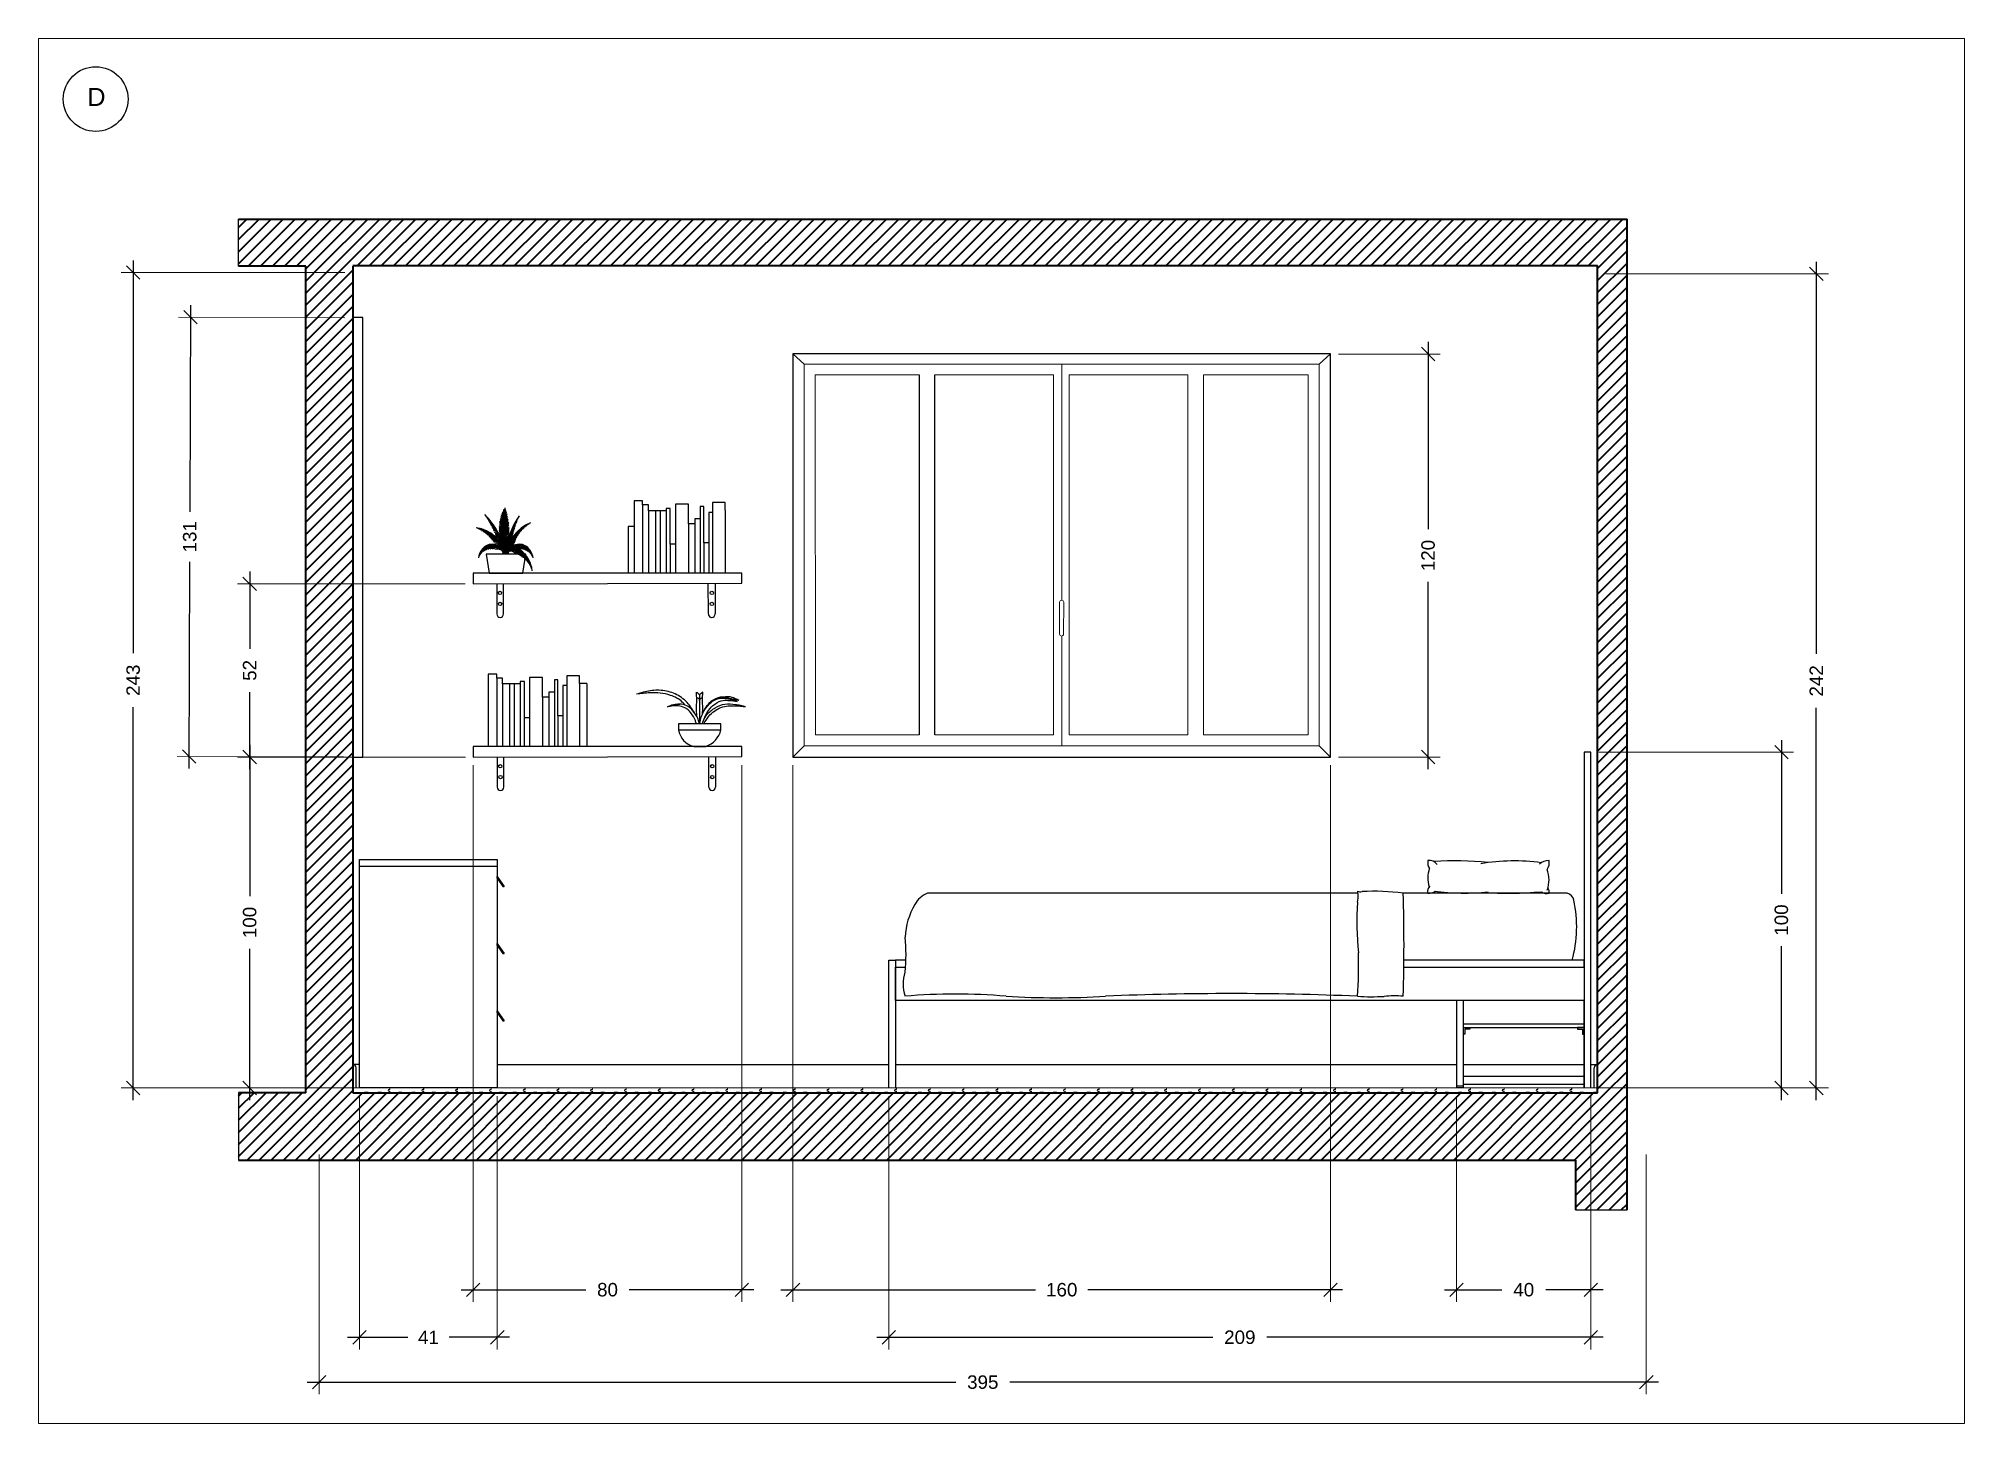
# Paper-space layout 'sezioneD' of a CAD drawing. Header units: millimetres. Extents: x 9 to 295, y 2 to 208.
# The model-space entities are those that its viewports show. They can reach past a viewport. Long polylines and large blocks are cut down to what shows.
import ezdxf

# ---------------------------------------------------------------- set-up
doc = ezdxf.new("R2010")
doc.units = ezdxf.units.MM
for name, color, linetype, lineweight in [('A-ELEV-MBE1', 7, 'Continuous', 35), ('A-FLOR-PATT', 8, 'Continuous', 18), ('A-GLAZ-FULL', 104, 'Continuous', 25), ('A-WALL-FULL', 7, 'Continuous', 35)]:
    doc.layers.add(name, color=color, linetype=linetype, lineweight=lineweight)
for name, color, linetype in [('IN-ANNO-NPLT', 6, 'Continuous'), ('IN-FURN', 3, 'Continuous'), ('IN-FURN-second', 2, 'Continuous'), ('IN-FURN-STOR', 4, 'Continuous')]:
    doc.layers.add(name, color=color, linetype=linetype)
doc.layers.add('no', color=1, linetype='Continuous', plot=False)
doc.layers.get('0').off()
doc.styles.add('ARIAL', font='arial.ttf', dxfattribs={"height": 2})
doc.styles.get("Standard").update_dxf_attribs({"font": 'arial.ttf'})
doc.dimstyles.new('TICK_36', dxfattribs={"dimtxt": 2, "dimasz": 2, "dimexe": 1.8, "dimexo": 1.2, "dimgap": 1.8, "dimtad": 0, "dimdec": 0, "dimzin": 0, "dimdsep": 46, "dimtxsty": 'ARIAL', "dimblk": 'OBLIQUE', "dimcen": 1.8, "dimdle": 1.8, "dimclrd": 256, "dimclre": 256, "dimclrt": 256, "dimadec": 0, "dimazin": 0, "dimtfac": 1, "dimtdec": 0, "dimtmove": 1, "dimatfit": 3, "dimldrblk": 'OPEN90', "dimfxl": 1, "dimtfill": 1, "dimtolj": 1, "dimtzin": 0, "dimlwe": 9, "dimarcsym": 0})
pattern_1 = [(45, (-4.4902, -504.2422), (-1.7960512, 1.7960512), [])]

psp = doc.layouts.new('sezioneD')

# ---------------------------------------------------------------- texts
at = {"layer": 'IN-ANNO-NPLT', "insert": (15.86, 200.48), "char_height": 2.69, "attachment_point": 1}
psp.add_mtext_dynamic_manual_height_columns('D', width=58.0924, gutter_width=1, heights=[0], dxfattribs=at)

msp = doc.modelspace()

# ---------------------------------------------------------------- blocks, each defined once
blk = doc.blocks.new('_Oblique')
at = {"color": 0, "linetype": 'ByBlock', "lineweight": -2}
blk.add_line((-0.5, -0.5), (0.5, 0.5), dxfattribs=at)
blk = doc.blocks.new('*D65')
at = {"layer": 'Defpoints', "color": 0}
for p in [(50.38, 42.87), (247.88, 42.87), (247.88, 7.79)]:
    blk.add_point(p, dxfattribs=at)
at = {"layer": 'IN-ANNO-NPLT', "lineweight": 9}
for p, q in [((50.38, 41.67), (50.38, 5.99)), ((247.88, 41.67), (247.88, 5.99))]:
    blk.add_line(p, q, dxfattribs=at)
at = {"layer": 'IN-ANNO-NPLT', "lineweight": -2}
for p, q in [((48.58, 7.79), (145.11, 7.79)), ((249.68, 7.79), (153.14, 7.79))]:
    blk.add_line(p, q, dxfattribs=at)
at = {"layer": 'IN-ANNO-NPLT', "lineweight": -2, "xscale": 2, "yscale": 2, "zscale": 2, "rotation": 180}
blk.add_blockref('_Oblique', (50.38, 7.79), dxfattribs=at)
at = {"layer": 'IN-ANNO-NPLT', "lineweight": -2, "xscale": 2, "yscale": 2, "zscale": 2}
blk.add_blockref('_Oblique', (247.88, 7.79), dxfattribs=at)
at = {"layer": 'IN-ANNO-NPLT', "insert": (149.13, 7.79), "char_height": 2, "attachment_point": 5, "style": 'ARIAL', "bg_fill": 3, "box_fill_scale": 1.1, "bg_fill_color": 256, "bg_fill_true_color": 13158600, "bg_fill_transparency": 0}
blk.add_mtext('\\A1;395', dxfattribs=at)
blk = doc.blocks.new('_Open90')
at = {"color": 0, "linetype": 'ByBlock', "lineweight": -2}
for p, q in [((0, 0), (-1, 0)), ((-0.5, 0.5), (0, 0)), ((0, 0), (-0.5, -0.5))]:
    blk.add_line(p, q, dxfattribs=at)
blk = doc.blocks.new('*D66')
at = {"layer": 'Defpoints', "color": 0}
for p in [(56.38, 51.59), (76.88, 51.59), (76.88, 14.47)]:
    blk.add_point(p, dxfattribs=at)
at = {"layer": 'IN-ANNO-NPLT', "lineweight": 9}
for p, q in [((56.38, 50.39), (56.38, 12.67)), ((76.88, 50.39), (76.88, 12.67))]:
    blk.add_line(p, q, dxfattribs=at)
at = {"layer": 'IN-ANNO-NPLT', "lineweight": -2}
for p, q in [((54.58, 14.47), (63.55, 14.47)), ((78.68, 14.47), (69.71, 14.47))]:
    blk.add_line(p, q, dxfattribs=at)
at = {"layer": 'IN-ANNO-NPLT', "lineweight": -2, "xscale": 2, "yscale": 2, "zscale": 2, "rotation": 180}
blk.add_blockref('_Oblique', (56.38, 14.47), dxfattribs=at)
at = {"layer": 'IN-ANNO-NPLT', "lineweight": -2, "xscale": 2, "yscale": 2, "zscale": 2}
blk.add_blockref('_Oblique', (76.88, 14.47), dxfattribs=at)
at = {"layer": 'IN-ANNO-NPLT', "insert": (66.63, 14.47), "char_height": 2, "attachment_point": 5, "style": 'ARIAL', "bg_fill": 3, "box_fill_scale": 1.1, "bg_fill_color": 256, "bg_fill_true_color": 13158600, "bg_fill_transparency": 0}
blk.add_mtext('\\A1;41', dxfattribs=at)
blk = doc.blocks.new('*D67')
at = {"layer": 'Defpoints', "color": 0}
for p in [(135.14, 51.59), (239.64, 51.59), (239.64, 14.47)]:
    blk.add_point(p, dxfattribs=at)
at = {"layer": 'IN-ANNO-NPLT', "lineweight": 9}
for p, q in [((135.14, 50.39), (135.14, 12.67)), ((239.64, 50.39), (239.64, 12.67))]:
    blk.add_line(p, q, dxfattribs=at)
at = {"layer": 'IN-ANNO-NPLT', "lineweight": -2}
for p, q in [((133.34, 14.47), (183.36, 14.47)), ((241.44, 14.47), (191.42, 14.47))]:
    blk.add_line(p, q, dxfattribs=at)
at = {"layer": 'IN-ANNO-NPLT', "lineweight": -2, "xscale": 2, "yscale": 2, "zscale": 2, "rotation": 180}
blk.add_blockref('_Oblique', (135.14, 14.47), dxfattribs=at)
at = {"layer": 'IN-ANNO-NPLT', "lineweight": -2, "xscale": 2, "yscale": 2, "zscale": 2}
blk.add_blockref('_Oblique', (239.64, 14.47), dxfattribs=at)
at = {"layer": 'IN-ANNO-NPLT', "insert": (187.39, 14.47), "char_height": 2, "attachment_point": 5, "style": 'ARIAL', "bg_fill": 3, "box_fill_scale": 1.1, "bg_fill_color": 256, "bg_fill_true_color": 13158600, "bg_fill_transparency": 0}
blk.add_mtext('\\A1;209', dxfattribs=at)
blk = doc.blocks.new('*D68')
at = {"layer": 'Defpoints', "color": 0}
for p in [(219.64, 51.59), (239.64, 51.59), (239.64, 21.55)]:
    blk.add_point(p, dxfattribs=at)
at = {"layer": 'IN-ANNO-NPLT', "lineweight": 9}
for p, q in [((219.64, 50.39), (219.64, 19.75)), ((239.64, 50.39), (239.64, 19.75))]:
    blk.add_line(p, q, dxfattribs=at)
at = {"layer": 'IN-ANNO-NPLT', "lineweight": -2}
for p, q in [((217.84, 21.55), (226.37, 21.55)), ((241.44, 21.55), (232.91, 21.55))]:
    blk.add_line(p, q, dxfattribs=at)
at = {"layer": 'IN-ANNO-NPLT', "lineweight": -2, "xscale": 2, "yscale": 2, "zscale": 2, "rotation": 180}
blk.add_blockref('_Oblique', (219.64, 21.55), dxfattribs=at)
at = {"layer": 'IN-ANNO-NPLT', "lineweight": -2, "xscale": 2, "yscale": 2, "zscale": 2}
blk.add_blockref('_Oblique', (239.64, 21.55), dxfattribs=at)
at = {"layer": 'IN-ANNO-NPLT', "insert": (229.64, 21.55), "char_height": 2, "attachment_point": 5, "style": 'ARIAL', "bg_fill": 3, "box_fill_scale": 1.1, "bg_fill_color": 256, "bg_fill_true_color": 13158600, "bg_fill_transparency": 0}
blk.add_mtext('\\A1;40', dxfattribs=at)
blk = doc.blocks.new('*D69')
at = {"layer": 'Defpoints', "color": 0}
for p in [(120.88, 100.86), (200.88, 100.86), (200.88, 21.55)]:
    blk.add_point(p, dxfattribs=at)
at = {"layer": 'IN-ANNO-NPLT', "lineweight": 9}
for p, q in [((120.88, 99.66), (120.88, 19.75)), ((200.88, 99.66), (200.88, 19.75))]:
    blk.add_line(p, q, dxfattribs=at)
at = {"layer": 'IN-ANNO-NPLT', "lineweight": -2}
for p, q in [((119.08, 21.55), (156.97, 21.55)), ((202.68, 21.55), (164.79, 21.55))]:
    blk.add_line(p, q, dxfattribs=at)
at = {"layer": 'IN-ANNO-NPLT', "lineweight": -2, "xscale": 2, "yscale": 2, "zscale": 2, "rotation": 180}
blk.add_blockref('_Oblique', (120.88, 21.55), dxfattribs=at)
at = {"layer": 'IN-ANNO-NPLT', "lineweight": -2, "xscale": 2, "yscale": 2, "zscale": 2}
blk.add_blockref('_Oblique', (200.88, 21.55), dxfattribs=at)
at = {"layer": 'IN-ANNO-NPLT', "insert": (160.88, 21.55), "char_height": 2, "attachment_point": 5, "style": 'ARIAL', "bg_fill": 3, "box_fill_scale": 1.1, "bg_fill_color": 256, "bg_fill_true_color": 13158600, "bg_fill_transparency": 0}
blk.add_mtext('\\A1;160', dxfattribs=at)
blk = doc.blocks.new('*D70')
at = {"layer": 'Defpoints', "color": 0}
for p in [(22.69, 172.99), (55.38, 172.99), (55.38, 51.59)]:
    blk.add_point(p, dxfattribs=at)
at = {"layer": 'IN-ANNO-NPLT', "lineweight": 9}
for p, q in [((54.18, 172.99), (20.89, 172.99)), ((54.18, 51.59), (20.89, 51.59))]:
    blk.add_line(p, q, dxfattribs=at)
at = {"layer": 'IN-ANNO-NPLT', "lineweight": -2}
for p, q in [((22.69, 174.79), (22.69, 116.32)), ((22.69, 49.79), (22.69, 108.27))]:
    blk.add_line(p, q, dxfattribs=at)
at = {"layer": 'IN-ANNO-NPLT', "lineweight": -2, "xscale": 2, "yscale": 2, "zscale": 2}
for p, rotation in [((22.69, 172.99), 90), ((22.69, 51.59), 270)]:
    blk.add_blockref('_Oblique', p, dxfattribs=dict(at, rotation=rotation))
at = {"layer": 'IN-ANNO-NPLT', "insert": (22.69, 112.29), "char_height": 2, "attachment_point": 5, "rotation": 90, "style": 'ARIAL', "bg_fill": 3, "box_fill_scale": 1.1, "bg_fill_color": 256, "bg_fill_true_color": 13158600, "bg_fill_transparency": 0}
blk.add_mtext('\\A1;243', dxfattribs=at)
blk = doc.blocks.new('*D71')
at = {"layer": 'Defpoints', "color": 0}
for p in [(31.22, 166.35), (55.38, 166.27), (55.17, 100.86)]:
    blk.add_point(p, dxfattribs=at)
at = {"layer": 'IN-ANNO-NPLT', "lineweight": 9}
for p, q in [((54.18, 166.27), (29.42, 166.36)), ((53.97, 100.87), (29.21, 100.95))]:
    blk.add_line(p, q, dxfattribs=at)
at = {"layer": 'IN-ANNO-NPLT', "lineweight": -2}
for p, q in [((31.23, 168.15), (31.13, 137.37)), ((31, 99.14), (31.1, 129.92))]:
    blk.add_line(p, q, dxfattribs=at)
at = {"layer": 'IN-ANNO-NPLT', "lineweight": -2, "xscale": 2, "yscale": 2, "zscale": 2}
for p, rotation in [((31.22, 166.35), 89.81296363608382), ((31.01, 100.94), 269.8129636360839)]:
    blk.add_blockref('_Oblique', p, dxfattribs=dict(at, rotation=rotation))
at = {"layer": 'IN-ANNO-NPLT', "insert": (31.11, 133.65), "char_height": 2, "attachment_point": 5, "rotation": 89.813, "style": 'ARIAL', "bg_fill": 3, "box_fill_scale": 1.1, "bg_fill_color": 256, "bg_fill_true_color": 13158600, "bg_fill_transparency": 0}
blk.add_mtext('\\A1;131', dxfattribs=at)
blk = doc.blocks.new('*D72')
at = {"layer": 'Defpoints', "color": 0}
for p in [(73.28, 100.86), (113.28, 100.86), (113.28, 21.55)]:
    blk.add_point(p, dxfattribs=at)
at = {"layer": 'IN-ANNO-NPLT', "lineweight": 9}
for p, q in [((73.28, 99.66), (73.28, 19.75)), ((113.28, 99.66), (113.28, 19.75))]:
    blk.add_line(p, q, dxfattribs=at)
at = {"layer": 'IN-ANNO-NPLT', "lineweight": -2}
for p, q in [((71.48, 21.55), (90.05, 21.55)), ((115.08, 21.55), (96.51, 21.55))]:
    blk.add_line(p, q, dxfattribs=at)
at = {"layer": 'IN-ANNO-NPLT', "lineweight": -2, "xscale": 2, "yscale": 2, "zscale": 2, "rotation": 180}
blk.add_blockref('_Oblique', (73.28, 21.55), dxfattribs=at)
at = {"layer": 'IN-ANNO-NPLT', "lineweight": -2, "xscale": 2, "yscale": 2, "zscale": 2}
blk.add_blockref('_Oblique', (113.28, 21.55), dxfattribs=at)
at = {"layer": 'IN-ANNO-NPLT', "insert": (93.28, 21.55), "char_height": 2, "attachment_point": 5, "style": 'ARIAL', "bg_fill": 3, "box_fill_scale": 1.1, "bg_fill_color": 256, "bg_fill_true_color": 13158600, "bg_fill_transparency": 0}
blk.add_mtext('\\A1;80', dxfattribs=at)
blk = doc.blocks.new('*D73')
at = {"layer": 'Defpoints', "color": 0}
for p in [(40.03, 126.66), (73.28, 126.65), (73.28, 100.86)]:
    blk.add_point(p, dxfattribs=at)
at = {"layer": 'IN-ANNO-NPLT', "lineweight": 9}
for p, q in [((72.08, 126.65), (38.23, 126.66)), ((72.08, 100.86), (38.23, 100.86))]:
    blk.add_line(p, q, dxfattribs=at)
at = {"layer": 'IN-ANNO-NPLT', "lineweight": -2}
for p, q in [((40.03, 128.46), (40.03, 116.98)), ((40.03, 99.06), (40.03, 110.54))]:
    blk.add_line(p, q, dxfattribs=at)
at = {"layer": 'IN-ANNO-NPLT', "lineweight": -2, "xscale": 2, "yscale": 2, "zscale": 2}
for p, rotation in [((40.03, 126.66), 89.99613487708747), ((40.03, 100.86), 269.9961348770875)]:
    blk.add_blockref('_Oblique', p, dxfattribs=dict(at, rotation=rotation))
at = {"layer": 'IN-ANNO-NPLT', "insert": (40.03, 113.76), "char_height": 2, "attachment_point": 5, "rotation": 89.9961, "style": 'ARIAL', "bg_fill": 3, "box_fill_scale": 1.1, "bg_fill_color": 256, "bg_fill_true_color": 13158600, "bg_fill_transparency": 0}
blk.add_mtext('\\A1;52', dxfattribs=at)
blk = doc.blocks.new('*D74')
at = {"layer": 'Defpoints', "color": 0}
for p in [(40.03, 100.86), (73.35, 100.86), (73.45, 51.59)]:
    blk.add_point(p, dxfattribs=at)
at = {"layer": 'IN-ANNO-NPLT', "lineweight": 9}
for p, q in [((72.15, 100.86), (38.23, 100.86)), ((72.25, 51.59), (38.23, 51.59))]:
    blk.add_line(p, q, dxfattribs=at)
at = {"layer": 'IN-ANNO-NPLT', "lineweight": -2}
for p, q in [((40.03, 102.66), (40.03, 80.14)), ((40.03, 49.79), (40.03, 72.31))]:
    blk.add_line(p, q, dxfattribs=at)
at = {"layer": 'IN-ANNO-NPLT', "lineweight": -2, "xscale": 2, "yscale": 2, "zscale": 2}
for p, rotation in [((40.03, 100.86), 90), ((40.03, 51.59), 270)]:
    blk.add_blockref('_Oblique', p, dxfattribs=dict(at, rotation=rotation))
at = {"layer": 'IN-ANNO-NPLT', "insert": (40.03, 76.23), "char_height": 2, "attachment_point": 5, "rotation": 90, "style": 'ARIAL', "bg_fill": 3, "box_fill_scale": 1.1, "bg_fill_color": 256, "bg_fill_true_color": 13158600, "bg_fill_transparency": 0}
blk.add_mtext('\\A1;100', dxfattribs=at)
blk = doc.blocks.new('*D75')
at = {"layer": 'Defpoints', "color": 0}
for p in [(200.88, 160.86), (215.41, 160.86), (200.88, 100.86)]:
    blk.add_point(p, dxfattribs=at)
at = {"layer": 'IN-ANNO-NPLT', "lineweight": 9}
for p, q in [((202.08, 160.86), (217.21, 160.86)), ((202.08, 100.86), (217.21, 100.86))]:
    blk.add_line(p, q, dxfattribs=at)
at = {"layer": 'IN-ANNO-NPLT', "lineweight": -2}
for p, q in [((215.41, 162.66), (215.41, 134.78)), ((215.41, 99.06), (215.41, 126.95))]:
    blk.add_line(p, q, dxfattribs=at)
at = {"layer": 'IN-ANNO-NPLT', "lineweight": -2, "xscale": 2, "yscale": 2, "zscale": 2}
for p, rotation in [((215.41, 160.86), 90), ((215.41, 100.86), 270)]:
    blk.add_blockref('_Oblique', p, dxfattribs=dict(at, rotation=rotation))
at = {"layer": 'IN-ANNO-NPLT', "insert": (215.41, 130.86), "char_height": 2, "attachment_point": 5, "rotation": 90, "style": 'ARIAL', "bg_fill": 3, "box_fill_scale": 1.1, "bg_fill_color": 256, "bg_fill_true_color": 13158600, "bg_fill_transparency": 0}
blk.add_mtext('\\A1;120', dxfattribs=at)
blk = doc.blocks.new('*D76')
at = {"layer": 'Defpoints', "color": 0}
for p in [(240.65, 172.8), (273.18, 172.8), (240.65, 51.59)]:
    blk.add_point(p, dxfattribs=at)
at = {"layer": 'IN-ANNO-NPLT', "lineweight": 9}
for p, q in [((241.85, 172.8), (274.98, 172.8)), ((241.85, 51.59), (274.98, 51.59))]:
    blk.add_line(p, q, dxfattribs=at)
at = {"layer": 'IN-ANNO-NPLT', "lineweight": -2}
for p, q in [((273.18, 174.6), (273.18, 116.21)), ((273.18, 49.79), (273.18, 108.18))]:
    blk.add_line(p, q, dxfattribs=at)
at = {"layer": 'IN-ANNO-NPLT', "lineweight": -2, "xscale": 2, "yscale": 2, "zscale": 2}
for p, rotation in [((273.18, 172.8), 90), ((273.18, 51.59), 270)]:
    blk.add_blockref('_Oblique', p, dxfattribs=dict(at, rotation=rotation))
at = {"layer": 'IN-ANNO-NPLT', "insert": (273.18, 112.2), "char_height": 2, "attachment_point": 5, "rotation": 90, "style": 'ARIAL', "bg_fill": 3, "box_fill_scale": 1.1, "bg_fill_color": 256, "bg_fill_true_color": 13158600, "bg_fill_transparency": 0}
blk.add_mtext('\\A1;242', dxfattribs=at)
blk = doc.blocks.new('*D77')
at = {"layer": 'Defpoints', "color": 0}
for p in [(239.64, 101.59), (267.99, 101.59), (239.64, 51.59)]:
    blk.add_point(p, dxfattribs=at)
at = {"layer": 'IN-ANNO-NPLT', "lineweight": -2}
for p, q in [((267.99, 103.39), (267.99, 80.51)), ((267.99, 49.79), (267.99, 72.68))]:
    blk.add_line(p, q, dxfattribs=at)
at = {"layer": 'IN-ANNO-NPLT', "lineweight": 9}
for p, q in [((240.84, 101.59), (269.79, 101.59)), ((240.84, 51.59), (269.79, 51.59))]:
    blk.add_line(p, q, dxfattribs=at)
at = {"layer": 'IN-ANNO-NPLT', "lineweight": -2, "xscale": 2, "yscale": 2, "zscale": 2}
for p, rotation in [((267.99, 101.59), 90), ((267.99, 51.59), 270)]:
    blk.add_blockref('_Oblique', p, dxfattribs=dict(at, rotation=rotation))
at = {"layer": 'IN-ANNO-NPLT', "insert": (267.99, 76.59), "char_height": 2, "attachment_point": 5, "rotation": 90, "style": 'ARIAL', "bg_fill": 3, "box_fill_scale": 1.1, "bg_fill_color": 256, "bg_fill_true_color": 13158600, "bg_fill_transparency": 0}
blk.add_mtext('\\A1;100', dxfattribs=at)

# ---------------------------------------------------------------- hatches: boundary and pattern name
at = {"layer": 'A-WALL-FULL'}
h = msp.add_hatch(dxfattribs=at)
h.set_pattern_fill('ANSI31', color=256, scale=0.8, angle=720)
h.set_pattern_definition(pattern_1)
h.paths.add_polyline_path([(3264, 5819.81), (2850.69, 5819.81), (2850.7, 5805.82), (2870.69, 5805.82), (2870.69, 5806), (3264, 5806)])
h.paths.add_polyline_path([(3264, 5806), (3255.2, 5806), (3255.2, 5559.68), (3264, 5559.68)])
h = msp.add_hatch(dxfattribs=at)
h.set_pattern_fill('ANSI31', color=256, scale=0.8, angle=720)
h.set_pattern_definition(pattern_1)
h.paths.add_polyline_path([(3264, 5559.68), (2850.69, 5559.68), (2850.69, 5539.68), (2884.69, 5539.68), (3248.63, 5539.68), (3248.63, 5524.82), (3264, 5524.82)])
h.paths.add_polyline_path([(2884.69, 5806), (2884.69, 5559.68), (2870.69, 5559.68), (2870.69, 5806)])

# ---------------------------------------------------------------- linework, layer by layer
at = {"layer": 'A-ELEV-MBE1'}
for p, q in [((2870.69, 5559.68), (2870.69, 5805.82)), ((2884.69, 5805.82), (2884.69, 5559.68))]:
    msp.add_line(p, q, dxfattribs=at)
at = {"layer": 'A-FLOR-PATT'}
for p, q in [((2884.69, 5561.14), (2895.69, 5561.14)), ((2895.69, 5560.72), (2895.49, 5560.72)), ((2895.69, 5561.14), (2895.69, 5560.72)), ((2895.74, 5560.67), (2895.74, 5561.14)), ((2895.74, 5561.14), (2905.74, 5561.14)), ((2905.74, 5560.72), (2905.54, 5560.72)), ((2905.74, 5561.14), (2905.74, 5560.72)), ((2905.79, 5560.67), (2905.79, 5561.14)), ((2905.79, 5561.14), (2915.79, 5561.14)), ((2915.79, 5560.72), (2915.59, 5560.72)), ((2915.79, 5561.14), (2915.79, 5560.72)), ((2915.84, 5560.67), (2915.84, 5561.14)), ((2915.84, 5561.14), (2925.84, 5561.14)), ((2925.84, 5560.72), (2925.64, 5560.72)), ((2925.84, 5561.14), (2925.84, 5560.72)), ((2925.89, 5560.67), (2925.89, 5561.14)), ((2925.89, 5561.14), (2935.89, 5561.14)), ((2935.89, 5560.72), (2935.69, 5560.72)), ((2935.89, 5561.14), (2935.89, 5560.72)), ((2935.94, 5560.67), (2935.94, 5561.14)), ((2935.94, 5561.14), (2945.94, 5561.14)), ((2945.94, 5560.72), (2945.74, 5560.72)), ((2945.94, 5561.14), (2945.94, 5560.72)), ((2945.99, 5560.67), (2945.99, 5561.14)), ((2945.99, 5561.14), (2955.99, 5561.14)), ((2955.99, 5560.72), (2955.79, 5560.72)), ((2955.99, 5561.14), (2955.99, 5560.72)), ((2956.04, 5560.67), (2956.04, 5561.14)), ((2956.04, 5561.14), (2966.04, 5561.14)), ((2966.04, 5560.72), (2965.84, 5560.72)), ((2966.04, 5561.14), (2966.04, 5560.72)), ((2966.09, 5560.67), (2966.09, 5561.14)), ((2966.09, 5561.14), (2976.09, 5561.14)), ((2976.09, 5560.72), (2975.89, 5560.72)), ((2976.09, 5561.14), (2976.09, 5560.72)), ((2976.14, 5560.67), (2976.14, 5561.14)), ((2976.14, 5561.14), (2986.14, 5561.14)), ((2986.14, 5560.72), (2985.94, 5560.72)), ((2986.14, 5561.14), (2986.14, 5560.72)), ((2986.19, 5560.67), (2986.19, 5561.14)), ((2986.19, 5561.14), (2996.19, 5561.14)), ((2996.19, 5560.72), (2995.99, 5560.72)), ((2996.19, 5561.14), (2996.19, 5560.72)), ((2996.24, 5560.67), (2996.24, 5561.14)), ((2996.24, 5561.14), (3006.24, 5561.14)), ((3006.24, 5560.72), (3006.04, 5560.72)), ((3006.24, 5561.14), (3006.24, 5560.72)), ((3006.29, 5560.67), (3006.29, 5561.14)), ((3006.29, 5561.14), (3016.29, 5561.14)), ((3016.29, 5560.72), (3016.09, 5560.72)), ((3016.29, 5561.14), (3016.29, 5560.72)), ((3016.34, 5560.67), (3016.34, 5561.14)), ((3016.34, 5561.14), (3026.34, 5561.14)), ((3026.34, 5560.72), (3026.14, 5560.72)), ((3026.34, 5561.14), (3026.34, 5560.72)), ((3026.39, 5560.67), (3026.39, 5561.14)), ((3026.39, 5561.14), (3036.39, 5561.14)), ((3036.39, 5560.72), (3036.19, 5560.72)), ((3036.39, 5561.14), (3036.39, 5560.72)), ((3036.44, 5560.67), (3036.44, 5561.14)), ((3036.44, 5561.14), (3046.44, 5561.14)), ((3046.44, 5560.72), (3046.24, 5560.72)), ((3046.44, 5561.14), (3046.44, 5560.72)), ((3046.49, 5560.67), (3046.49, 5561.14)), ((3046.49, 5561.14), (3056.49, 5561.14)), ((3056.49, 5560.72), (3056.29, 5560.72)), ((3056.49, 5561.14), (3056.49, 5560.72)), ((3056.54, 5560.67), (3056.54, 5561.14)), ((3056.54, 5561.14), (3066.54, 5561.14)), ((3066.54, 5560.72), (3066.34, 5560.72)), ((3066.54, 5561.14), (3066.54, 5560.72)), ((3066.59, 5560.67), (3066.59, 5561.14)), ((3066.59, 5561.14), (3076.59, 5561.14)), ((3076.59, 5560.72), (3076.39, 5560.72)), ((3076.59, 5561.14), (3076.59, 5560.72)), ((3076.64, 5560.67), (3076.64, 5561.14)), ((3076.64, 5561.14), (3086.64, 5561.14)), ((3086.64, 5560.72), (3086.44, 5560.72)), ((3086.64, 5561.14), (3086.64, 5560.72)), ((3086.69, 5560.67), (3086.69, 5561.14)), ((3086.69, 5561.14), (3096.69, 5561.14)), ((3096.69, 5560.72), (3096.49, 5560.72)), ((3096.69, 5561.14), (3096.69, 5560.72)), ((3096.74, 5560.67), (3096.74, 5561.14)), ((3096.74, 5561.14), (3106.74, 5561.14)), ((3106.74, 5560.72), (3106.54, 5560.72)), ((3106.74, 5561.14), (3106.74, 5560.72)), ((3106.79, 5560.67), (3106.79, 5561.14)), ((3106.79, 5561.14), (3116.79, 5561.14)), ((3116.79, 5560.72), (3116.59, 5560.72)), ((3116.79, 5561.14), (3116.79, 5560.72)), ((3116.84, 5560.67), (3116.84, 5561.14)), ((3116.84, 5561.14), (3126.84, 5561.14)), ((3126.84, 5560.72), (3126.64, 5560.72)), ((3126.84, 5561.14), (3126.84, 5560.72)), ((3126.89, 5560.67), (3126.89, 5561.14)), ((3126.89, 5561.14), (3136.89, 5561.14)), ((3136.89, 5560.72), (3136.69, 5560.72)), ((3136.89, 5561.14), (3136.89, 5560.72)), ((3136.94, 5560.67), (3136.94, 5561.14)), ((3136.94, 5561.14), (3146.94, 5561.14)), ((3146.94, 5560.72), (3146.74, 5560.72)), ((3146.94, 5561.14), (3146.94, 5560.72)), ((3146.99, 5560.67), (3146.99, 5561.14)), ((3146.99, 5561.14), (3156.99, 5561.14)), ((3156.99, 5560.72), (3156.79, 5560.72)), ((3156.99, 5561.14), (3156.99, 5560.72)), ((3157.04, 5560.67), (3157.04, 5561.14)), ((3157.04, 5561.14), (3167.04, 5561.14)), ((3167.04, 5560.72), (3166.84, 5560.72)), ((3167.04, 5561.14), (3167.04, 5560.72)), ((3167.09, 5560.67), (3167.09, 5561.14)), ((3167.09, 5561.14), (3177.09, 5561.14)), ((3177.09, 5560.72), (3176.89, 5560.72)), ((3177.09, 5561.14), (3177.09, 5560.72)), ((3177.14, 5560.67), (3177.14, 5561.14)), ((3177.14, 5561.14), (3187.14, 5561.14)), ((3187.14, 5560.72), (3186.94, 5560.72)), ((3187.14, 5561.14), (3187.14, 5560.72)), ((3187.19, 5560.67), (3187.19, 5561.14)), ((3187.19, 5561.14), (3197.19, 5561.14)), ((3197.19, 5560.72), (3196.99, 5560.72)), ((3197.19, 5561.14), (3197.19, 5560.72)), ((3197.24, 5560.67), (3197.24, 5561.14)), ((3197.24, 5561.14), (3207.24, 5561.14)), ((3207.24, 5560.72), (3207.04, 5560.72)), ((3207.24, 5561.14), (3207.24, 5560.72)), ((3207.29, 5560.67), (3207.29, 5561.14)), ((3207.29, 5561.14), (3217.29, 5561.14)), ((3217.29, 5560.72), (3217.09, 5560.72)), ((3217.29, 5561.14), (3217.29, 5560.72)), ((3217.34, 5560.67), (3217.34, 5561.14)), ((3217.34, 5561.14), (3227.34, 5561.14)), ((3227.34, 5560.72), (3227.14, 5560.72)), ((3227.34, 5561.14), (3227.34, 5560.72)), ((3227.39, 5560.67), (3227.39, 5561.14)), ((3227.39, 5561.14), (3237.39, 5561.14)), ((3237.39, 5560.72), (3237.19, 5560.72)), ((3237.39, 5561.14), (3237.39, 5560.72)), ((3237.44, 5560.67), (3237.44, 5561.14)), ((3237.44, 5561.14), (3247.44, 5561.14)), ((3247.44, 5560.72), (3247.24, 5560.72)), ((3247.44, 5561.14), (3247.44, 5560.72)), ((3247.49, 5560.67), (3247.49, 5561.14)), ((3247.49, 5561.14), (3255.23, 5561.14)), ((2888.09, 5559.68), (2884.69, 5559.68)), ((2888.24, 5559.84), (2888.09, 5559.68)), ((2889.19, 5559.84), (2888.24, 5559.84)), ((2889.34, 5559.68), (2889.19, 5559.84)), ((2892.05, 5559.68), (2889.34, 5559.68)), ((2892.2, 5559.84), (2892.05, 5559.68)), ((2893.13, 5559.84), (2892.2, 5559.84)), ((2893.3, 5559.68), (2893.13, 5559.84)), ((2895.69, 5559.68), (2893.3, 5559.68)), ((2895.48, 5560.67), (2895.74, 5560.67)), ((2895.48, 5560.15), (2895.74, 5560.15)), ((2895.69, 5560.1), (2895.49, 5560.1)), ((2895.69, 5560.1), (2895.69, 5559.68)), ((2895.74, 5559.68), (2895.74, 5560.15)), ((2898.14, 5559.68), (2895.74, 5559.68)), ((2898.29, 5559.84), (2898.14, 5559.68)), ((2899.24, 5559.84), (2898.29, 5559.84)), ((2899.39, 5559.68), (2899.24, 5559.84)), ((2902.1, 5559.68), (2899.39, 5559.68)), ((2902.25, 5559.84), (2902.1, 5559.68)), ((2903.18, 5559.84), (2902.25, 5559.84)), ((2903.35, 5559.68), (2903.18, 5559.84)), ((2905.74, 5559.68), (2903.35, 5559.68)), ((2905.53, 5560.67), (2905.79, 5560.67)), ((2905.53, 5560.15), (2905.79, 5560.15)), ((2905.74, 5560.1), (2905.54, 5560.1)), ((2905.74, 5560.1), (2905.74, 5559.68)), ((2905.79, 5559.68), (2905.79, 5560.15)), ((2908.19, 5559.68), (2905.79, 5559.68)), ((2908.34, 5559.84), (2908.19, 5559.68)), ((2909.29, 5559.84), (2908.34, 5559.84)), ((2909.44, 5559.68), (2909.29, 5559.84)), ((2912.15, 5559.68), (2909.44, 5559.68)), ((2912.3, 5559.84), (2912.15, 5559.68)), ((2913.23, 5559.84), (2912.3, 5559.84)), ((2913.4, 5559.68), (2913.23, 5559.84)), ((2915.79, 5559.68), (2913.4, 5559.68)), ((2915.58, 5560.67), (2915.84, 5560.67)), ((2915.58, 5560.15), (2915.84, 5560.15)), ((2915.79, 5560.1), (2915.59, 5560.1)), ((2915.79, 5560.1), (2915.79, 5559.68)), ((2915.84, 5559.68), (2915.84, 5560.15)), ((2918.24, 5559.68), (2915.84, 5559.68)), ((2918.39, 5559.84), (2918.24, 5559.68)), ((2919.34, 5559.84), (2918.39, 5559.84)), ((2919.49, 5559.68), (2919.34, 5559.84)), ((2922.2, 5559.68), (2919.49, 5559.68)), ((2922.35, 5559.84), (2922.2, 5559.68)), ((2923.28, 5559.84), (2922.35, 5559.84)), ((2923.45, 5559.68), (2923.28, 5559.84)), ((2925.84, 5559.68), (2923.45, 5559.68)), ((2925.63, 5560.67), (2925.89, 5560.67)), ((2925.63, 5560.15), (2925.89, 5560.15)), ((2925.84, 5560.1), (2925.64, 5560.1)), ((2925.84, 5560.1), (2925.84, 5559.68)), ((2925.89, 5559.68), (2925.89, 5560.15)), ((2928.29, 5559.68), (2925.89, 5559.68)), ((2928.44, 5559.84), (2928.29, 5559.68)), ((2929.39, 5559.84), (2928.44, 5559.84)), ((2929.54, 5559.68), (2929.39, 5559.84)), ((2932.25, 5559.68), (2929.54, 5559.68)), ((2932.4, 5559.84), (2932.25, 5559.68)), ((2933.33, 5559.84), (2932.4, 5559.84)), ((2933.5, 5559.68), (2933.33, 5559.84)), ((2935.89, 5559.68), (2933.5, 5559.68)), ((2935.68, 5560.67), (2935.94, 5560.67)), ((2935.68, 5560.15), (2935.94, 5560.15)), ((2935.89, 5560.1), (2935.69, 5560.1)), ((2935.89, 5560.1), (2935.89, 5559.68)), ((2935.94, 5559.68), (2935.94, 5560.15)), ((2938.34, 5559.68), (2935.94, 5559.68)), ((2938.49, 5559.84), (2938.34, 5559.68)), ((2939.44, 5559.84), (2938.49, 5559.84)), ((2939.59, 5559.68), (2939.44, 5559.84)), ((2942.3, 5559.68), (2939.59, 5559.68)), ((2942.45, 5559.84), (2942.3, 5559.68)), ((2943.38, 5559.84), (2942.45, 5559.84)), ((2943.55, 5559.68), (2943.38, 5559.84)), ((2945.94, 5559.68), (2943.55, 5559.68)), ((2945.73, 5560.67), (2945.99, 5560.67)), ((2945.73, 5560.15), (2945.99, 5560.15)), ((2945.94, 5560.1), (2945.74, 5560.1)), ((2945.94, 5560.1), (2945.94, 5559.68)), ((2945.99, 5559.68), (2945.99, 5560.15)), ((2948.39, 5559.68), (2945.99, 5559.68)), ((2948.54, 5559.84), (2948.39, 5559.68)), ((2949.49, 5559.84), (2948.54, 5559.84)), ((2949.64, 5559.68), (2949.49, 5559.84)), ((2952.35, 5559.68), (2949.64, 5559.68)), ((2952.5, 5559.84), (2952.35, 5559.68)), ((2953.43, 5559.84), (2952.5, 5559.84)), ((2953.6, 5559.68), (2953.43, 5559.84)), ((2955.99, 5559.68), (2953.6, 5559.68)), ((2955.78, 5560.67), (2956.04, 5560.67)), ((2955.78, 5560.15), (2956.04, 5560.15)), ((2955.99, 5560.1), (2955.79, 5560.1)), ((2955.99, 5560.1), (2955.99, 5559.68)), ((2956.04, 5559.68), (2956.04, 5560.15)), ((2958.44, 5559.68), (2956.04, 5559.68)), ((2958.59, 5559.84), (2958.44, 5559.68)), ((2959.54, 5559.84), (2958.59, 5559.84)), ((2959.69, 5559.68), (2959.54, 5559.84)), ((2962.4, 5559.68), (2959.69, 5559.68)), ((2962.55, 5559.84), (2962.4, 5559.68)), ((2963.48, 5559.84), (2962.55, 5559.84)), ((2963.65, 5559.68), (2963.48, 5559.84)), ((2966.04, 5559.68), (2963.65, 5559.68)), ((2965.83, 5560.67), (2966.09, 5560.67)), ((2965.83, 5560.15), (2966.09, 5560.15)), ((2966.04, 5560.1), (2965.84, 5560.1)), ((2966.04, 5560.1), (2966.04, 5559.68)), ((2966.09, 5559.68), (2966.09, 5560.15)), ((2968.49, 5559.68), (2966.09, 5559.68)), ((2968.64, 5559.84), (2968.49, 5559.68)), ((2969.59, 5559.84), (2968.64, 5559.84)), ((2969.74, 5559.68), (2969.59, 5559.84)), ((2972.45, 5559.68), (2969.74, 5559.68)), ((2972.6, 5559.84), (2972.45, 5559.68)), ((2973.53, 5559.84), (2972.6, 5559.84)), ((2973.7, 5559.68), (2973.53, 5559.84)), ((2976.09, 5559.68), (2973.7, 5559.68)), ((2975.88, 5560.67), (2976.14, 5560.67)), ((2975.88, 5560.15), (2976.14, 5560.15)), ((2976.09, 5560.1), (2975.89, 5560.1)), ((2976.09, 5560.1), (2976.09, 5559.68)), ((2976.14, 5559.68), (2976.14, 5560.15)), ((2978.54, 5559.68), (2976.14, 5559.68)), ((2978.69, 5559.84), (2978.54, 5559.68)), ((2979.64, 5559.84), (2978.69, 5559.84)), ((2979.79, 5559.68), (2979.64, 5559.84)), ((2982.5, 5559.68), (2979.79, 5559.68)), ((2982.65, 5559.84), (2982.5, 5559.68)), ((2983.58, 5559.84), (2982.65, 5559.84)), ((2983.75, 5559.68), (2983.58, 5559.84)), ((2986.14, 5559.68), (2983.75, 5559.68)), ((2985.93, 5560.67), (2986.19, 5560.67)), ((2985.93, 5560.15), (2986.19, 5560.15)), ((2986.14, 5560.1), (2985.94, 5560.1)), ((2986.14, 5560.1), (2986.14, 5559.68)), ((2986.19, 5559.68), (2986.19, 5560.15)), ((2988.59, 5559.68), (2986.19, 5559.68)), ((2988.74, 5559.84), (2988.59, 5559.68)), ((2989.69, 5559.84), (2988.74, 5559.84)), ((2989.84, 5559.68), (2989.69, 5559.84)), ((2992.55, 5559.68), (2989.84, 5559.68)), ((2992.7, 5559.84), (2992.55, 5559.68)), ((2993.63, 5559.84), (2992.7, 5559.84)), ((2993.8, 5559.68), (2993.63, 5559.84)), ((2996.19, 5559.68), (2993.8, 5559.68)), ((2995.98, 5560.67), (2996.24, 5560.67)), ((2995.98, 5560.15), (2996.24, 5560.15)), ((2996.19, 5560.1), (2995.99, 5560.1)), ((2996.19, 5560.1), (2996.19, 5559.68)), ((2996.24, 5559.68), (2996.24, 5560.15)), ((2998.64, 5559.68), (2996.24, 5559.68)), ((2998.79, 5559.84), (2998.64, 5559.68)), ((2999.74, 5559.84), (2998.79, 5559.84)), ((2999.89, 5559.68), (2999.74, 5559.84)), ((3002.6, 5559.68), (2999.89, 5559.68)), ((3002.75, 5559.84), (3002.6, 5559.68)), ((3003.68, 5559.84), (3002.75, 5559.84)), ((3003.85, 5559.68), (3003.68, 5559.84)), ((3006.24, 5559.68), (3003.85, 5559.68)), ((3006.03, 5560.67), (3006.29, 5560.67)), ((3006.03, 5560.15), (3006.29, 5560.15)), ((3006.24, 5560.1), (3006.04, 5560.1)), ((3006.24, 5560.1), (3006.24, 5559.68)), ((3006.29, 5559.68), (3006.29, 5560.15)), ((3008.69, 5559.68), (3006.29, 5559.68)), ((3008.84, 5559.84), (3008.69, 5559.68)), ((3009.79, 5559.84), (3008.84, 5559.84)), ((3009.94, 5559.68), (3009.79, 5559.84)), ((3012.65, 5559.68), (3009.94, 5559.68)), ((3012.8, 5559.84), (3012.65, 5559.68)), ((3013.73, 5559.84), (3012.8, 5559.84)), ((3013.9, 5559.68), (3013.73, 5559.84)), ((3016.29, 5559.68), (3013.9, 5559.68)), ((3016.08, 5560.67), (3016.34, 5560.67)), ((3016.08, 5560.15), (3016.34, 5560.15)), ((3016.29, 5560.1), (3016.09, 5560.1)), ((3016.29, 5560.1), (3016.29, 5559.68)), ((3016.34, 5559.68), (3016.34, 5560.15)), ((3018.74, 5559.68), (3016.34, 5559.68)), ((3018.89, 5559.84), (3018.74, 5559.68)), ((3019.84, 5559.84), (3018.89, 5559.84)), ((3019.99, 5559.68), (3019.84, 5559.84)), ((3022.7, 5559.68), (3019.99, 5559.68)), ((3022.85, 5559.84), (3022.7, 5559.68)), ((3023.78, 5559.84), (3022.85, 5559.84)), ((3023.95, 5559.68), (3023.78, 5559.84)), ((3026.34, 5559.68), (3023.95, 5559.68)), ((3026.13, 5560.67), (3026.39, 5560.67)), ((3026.13, 5560.15), (3026.39, 5560.15)), ((3026.34, 5560.1), (3026.14, 5560.1)), ((3026.34, 5560.1), (3026.34, 5559.68)), ((3026.39, 5559.68), (3026.39, 5560.15)), ((3028.79, 5559.68), (3026.39, 5559.68)), ((3028.94, 5559.84), (3028.79, 5559.68)), ((3029.89, 5559.84), (3028.94, 5559.84)), ((3030.04, 5559.68), (3029.89, 5559.84)), ((3032.75, 5559.68), (3030.04, 5559.68)), ((3032.9, 5559.84), (3032.75, 5559.68)), ((3033.83, 5559.84), (3032.9, 5559.84)), ((3034, 5559.68), (3033.83, 5559.84)), ((3036.39, 5559.68), (3034, 5559.68)), ((3036.18, 5560.67), (3036.44, 5560.67)), ((3036.18, 5560.15), (3036.44, 5560.15)), ((3036.39, 5560.1), (3036.19, 5560.1)), ((3036.39, 5560.1), (3036.39, 5559.68)), ((3036.44, 5559.68), (3036.44, 5560.15)), ((3038.84, 5559.68), (3036.44, 5559.68)), ((3038.99, 5559.84), (3038.84, 5559.68)), ((3039.94, 5559.84), (3038.99, 5559.84)), ((3040.09, 5559.68), (3039.94, 5559.84)), ((3042.8, 5559.68), (3040.09, 5559.68)), ((3042.95, 5559.84), (3042.8, 5559.68)), ((3043.88, 5559.84), (3042.95, 5559.84)), ((3044.05, 5559.68), (3043.88, 5559.84)), ((3046.44, 5559.68), (3044.05, 5559.68)), ((3046.23, 5560.67), (3046.49, 5560.67)), ((3046.23, 5560.15), (3046.49, 5560.15)), ((3046.44, 5560.1), (3046.24, 5560.1)), ((3046.44, 5560.1), (3046.44, 5559.68)), ((3046.49, 5559.68), (3046.49, 5560.15)), ((3048.89, 5559.68), (3046.49, 5559.68)), ((3049.04, 5559.84), (3048.89, 5559.68)), ((3049.99, 5559.84), (3049.04, 5559.84)), ((3050.14, 5559.68), (3049.99, 5559.84)), ((3052.85, 5559.68), (3050.14, 5559.68)), ((3053, 5559.84), (3052.85, 5559.68)), ((3053.93, 5559.84), (3053, 5559.84)), ((3054.1, 5559.68), (3053.93, 5559.84)), ((3056.49, 5559.68), (3054.1, 5559.68)), ((3056.28, 5560.67), (3056.54, 5560.67)), ((3056.28, 5560.15), (3056.54, 5560.15)), ((3056.49, 5560.1), (3056.29, 5560.1)), ((3056.49, 5560.1), (3056.49, 5559.68)), ((3056.54, 5559.68), (3056.54, 5560.15)), ((3058.94, 5559.68), (3056.54, 5559.68)), ((3059.09, 5559.84), (3058.94, 5559.68)), ((3060.04, 5559.84), (3059.09, 5559.84)), ((3060.19, 5559.68), (3060.04, 5559.84)), ((3062.9, 5559.68), (3060.19, 5559.68)), ((3063.05, 5559.84), (3062.9, 5559.68)), ((3063.98, 5559.84), (3063.05, 5559.84)), ((3064.15, 5559.68), (3063.98, 5559.84)), ((3066.54, 5559.68), (3064.15, 5559.68)), ((3066.33, 5560.67), (3066.59, 5560.67)), ((3066.33, 5560.15), (3066.59, 5560.15)), ((3066.54, 5560.1), (3066.34, 5560.1)), ((3066.54, 5560.1), (3066.54, 5559.68)), ((3066.59, 5559.68), (3066.59, 5560.15)), ((3068.99, 5559.68), (3066.59, 5559.68)), ((3069.14, 5559.84), (3068.99, 5559.68)), ((3070.09, 5559.84), (3069.14, 5559.84)), ((3070.24, 5559.68), (3070.09, 5559.84)), ((3072.95, 5559.68), (3070.24, 5559.68)), ((3073.1, 5559.84), (3072.95, 5559.68)), ((3074.03, 5559.84), (3073.1, 5559.84)), ((3074.2, 5559.68), (3074.03, 5559.84)), ((3076.59, 5559.68), (3074.2, 5559.68)), ((3076.38, 5560.67), (3076.64, 5560.67)), ((3076.38, 5560.15), (3076.64, 5560.15)), ((3076.59, 5560.1), (3076.39, 5560.1)), ((3076.59, 5560.1), (3076.59, 5559.68)), ((3076.64, 5559.68), (3076.64, 5560.15)), ((3079.04, 5559.68), (3076.64, 5559.68)), ((3079.19, 5559.84), (3079.04, 5559.68)), ((3080.14, 5559.84), (3079.19, 5559.84)), ((3080.29, 5559.68), (3080.14, 5559.84)), ((3083, 5559.68), (3080.29, 5559.68)), ((3083.15, 5559.84), (3083, 5559.68)), ((3084.08, 5559.84), (3083.15, 5559.84)), ((3084.25, 5559.68), (3084.08, 5559.84)), ((3086.64, 5559.68), (3084.25, 5559.68)), ((3086.43, 5560.67), (3086.69, 5560.67)), ((3086.43, 5560.15), (3086.69, 5560.15)), ((3086.64, 5560.1), (3086.44, 5560.1)), ((3086.64, 5560.1), (3086.64, 5559.68)), ((3086.69, 5559.68), (3086.69, 5560.15)), ((3089.09, 5559.68), (3086.69, 5559.68)), ((3089.24, 5559.84), (3089.09, 5559.68)), ((3090.19, 5559.84), (3089.24, 5559.84)), ((3090.34, 5559.68), (3090.19, 5559.84)), ((3093.05, 5559.68), (3090.34, 5559.68)), ((3093.2, 5559.84), (3093.05, 5559.68)), ((3094.13, 5559.84), (3093.2, 5559.84)), ((3094.3, 5559.68), (3094.13, 5559.84)), ((3096.69, 5559.68), (3094.3, 5559.68)), ((3096.48, 5560.67), (3096.74, 5560.67)), ((3096.48, 5560.15), (3096.74, 5560.15)), ((3096.69, 5560.1), (3096.49, 5560.1)), ((3096.69, 5560.1), (3096.69, 5559.68)), ((3096.74, 5559.68), (3096.74, 5560.15)), ((3099.14, 5559.68), (3096.74, 5559.68)), ((3099.29, 5559.84), (3099.14, 5559.68)), ((3100.24, 5559.84), (3099.29, 5559.84)), ((3100.39, 5559.68), (3100.24, 5559.84)), ((3103.1, 5559.68), (3100.39, 5559.68)), ((3103.25, 5559.84), (3103.1, 5559.68)), ((3104.18, 5559.84), (3103.25, 5559.84)), ((3104.35, 5559.68), (3104.18, 5559.84)), ((3106.74, 5559.68), (3104.35, 5559.68)), ((3106.53, 5560.67), (3106.79, 5560.67)), ((3106.53, 5560.15), (3106.79, 5560.15)), ((3106.74, 5560.1), (3106.54, 5560.1)), ((3106.74, 5560.1), (3106.74, 5559.68)), ((3106.79, 5559.68), (3106.79, 5560.15)), ((3109.19, 5559.68), (3106.79, 5559.68)), ((3109.34, 5559.84), (3109.19, 5559.68)), ((3110.29, 5559.84), (3109.34, 5559.84)), ((3110.44, 5559.68), (3110.29, 5559.84)), ((3113.15, 5559.68), (3110.44, 5559.68)), ((3113.3, 5559.84), (3113.15, 5559.68)), ((3114.23, 5559.84), (3113.3, 5559.84)), ((3114.4, 5559.68), (3114.23, 5559.84)), ((3116.79, 5559.68), (3114.4, 5559.68)), ((3116.58, 5560.67), (3116.84, 5560.67)), ((3116.58, 5560.15), (3116.84, 5560.15)), ((3116.79, 5560.1), (3116.59, 5560.1)), ((3116.79, 5560.1), (3116.79, 5559.68)), ((3116.84, 5559.68), (3116.84, 5560.15)), ((3119.24, 5559.68), (3116.84, 5559.68)), ((3119.39, 5559.84), (3119.24, 5559.68)), ((3120.34, 5559.84), (3119.39, 5559.84)), ((3120.49, 5559.68), (3120.34, 5559.84)), ((3123.2, 5559.68), (3120.49, 5559.68)), ((3123.35, 5559.84), (3123.2, 5559.68)), ((3124.28, 5559.84), (3123.35, 5559.84)), ((3124.45, 5559.68), (3124.28, 5559.84)), ((3126.84, 5559.68), (3124.45, 5559.68)), ((3126.63, 5560.67), (3126.89, 5560.67)), ((3126.63, 5560.15), (3126.89, 5560.15)), ((3126.84, 5560.1), (3126.64, 5560.1)), ((3126.84, 5560.1), (3126.84, 5559.68)), ((3126.89, 5559.68), (3126.89, 5560.15)), ((3129.29, 5559.68), (3126.89, 5559.68)), ((3129.44, 5559.84), (3129.29, 5559.68)), ((3130.39, 5559.84), (3129.44, 5559.84)), ((3130.54, 5559.68), (3130.39, 5559.84)), ((3133.25, 5559.68), (3130.54, 5559.68)), ((3133.4, 5559.84), (3133.25, 5559.68)), ((3134.33, 5559.84), (3133.4, 5559.84)), ((3134.5, 5559.68), (3134.33, 5559.84)), ((3136.89, 5559.68), (3134.5, 5559.68)), ((3136.68, 5560.67), (3136.94, 5560.67)), ((3136.68, 5560.15), (3136.94, 5560.15)), ((3136.89, 5560.1), (3136.69, 5560.1)), ((3136.89, 5560.1), (3136.89, 5559.68)), ((3136.94, 5559.68), (3136.94, 5560.15)), ((3139.34, 5559.68), (3136.94, 5559.68)), ((3139.49, 5559.84), (3139.34, 5559.68)), ((3140.44, 5559.84), (3139.49, 5559.84)), ((3140.59, 5559.68), (3140.44, 5559.84)), ((3143.3, 5559.68), (3140.59, 5559.68)), ((3143.45, 5559.84), (3143.3, 5559.68)), ((3144.38, 5559.84), (3143.45, 5559.84)), ((3144.55, 5559.68), (3144.38, 5559.84)), ((3146.94, 5559.68), (3144.55, 5559.68)), ((3146.73, 5560.67), (3146.99, 5560.67)), ((3146.73, 5560.15), (3146.99, 5560.15)), ((3146.94, 5560.1), (3146.74, 5560.1)), ((3146.94, 5560.1), (3146.94, 5559.68)), ((3146.99, 5559.68), (3146.99, 5560.15)), ((3149.39, 5559.68), (3146.99, 5559.68)), ((3149.54, 5559.84), (3149.39, 5559.68)), ((3150.49, 5559.84), (3149.54, 5559.84)), ((3150.64, 5559.68), (3150.49, 5559.84)), ((3153.35, 5559.68), (3150.64, 5559.68)), ((3153.5, 5559.84), (3153.35, 5559.68)), ((3154.43, 5559.84), (3153.5, 5559.84)), ((3154.6, 5559.68), (3154.43, 5559.84)), ((3156.99, 5559.68), (3154.6, 5559.68)), ((3156.78, 5560.67), (3157.04, 5560.67)), ((3156.78, 5560.15), (3157.04, 5560.15)), ((3156.99, 5560.1), (3156.79, 5560.1)), ((3156.99, 5560.1), (3156.99, 5559.68)), ((3157.04, 5559.68), (3157.04, 5560.15)), ((3159.44, 5559.68), (3157.04, 5559.68)), ((3159.59, 5559.84), (3159.44, 5559.68)), ((3160.54, 5559.84), (3159.59, 5559.84)), ((3160.69, 5559.68), (3160.54, 5559.84)), ((3163.4, 5559.68), (3160.69, 5559.68)), ((3163.55, 5559.84), (3163.4, 5559.68)), ((3164.48, 5559.84), (3163.55, 5559.84)), ((3164.65, 5559.68), (3164.48, 5559.84)), ((3167.04, 5559.68), (3164.65, 5559.68)), ((3166.83, 5560.67), (3167.09, 5560.67)), ((3166.83, 5560.15), (3167.09, 5560.15)), ((3167.04, 5560.1), (3166.84, 5560.1)), ((3167.04, 5560.1), (3167.04, 5559.68)), ((3167.09, 5559.68), (3167.09, 5560.15)), ((3169.49, 5559.68), (3167.09, 5559.68)), ((3169.64, 5559.84), (3169.49, 5559.68)), ((3170.59, 5559.84), (3169.64, 5559.84)), ((3170.74, 5559.68), (3170.59, 5559.84)), ((3173.45, 5559.68), (3170.74, 5559.68)), ((3173.6, 5559.84), (3173.45, 5559.68)), ((3174.53, 5559.84), (3173.6, 5559.84)), ((3174.7, 5559.68), (3174.53, 5559.84)), ((3177.09, 5559.68), (3174.7, 5559.68)), ((3176.88, 5560.67), (3177.14, 5560.67)), ((3176.88, 5560.15), (3177.14, 5560.15)), ((3177.09, 5560.1), (3176.89, 5560.1)), ((3177.09, 5560.1), (3177.09, 5559.68)), ((3177.14, 5559.68), (3177.14, 5560.15)), ((3179.54, 5559.68), (3177.14, 5559.68)), ((3179.69, 5559.84), (3179.54, 5559.68)), ((3180.64, 5559.84), (3179.69, 5559.84)), ((3180.79, 5559.68), (3180.64, 5559.84)), ((3183.5, 5559.68), (3180.79, 5559.68)), ((3183.65, 5559.84), (3183.5, 5559.68)), ((3184.58, 5559.84), (3183.65, 5559.84)), ((3184.75, 5559.68), (3184.58, 5559.84)), ((3187.14, 5559.68), (3184.75, 5559.68)), ((3186.93, 5560.67), (3187.19, 5560.67)), ((3186.93, 5560.15), (3187.19, 5560.15)), ((3187.14, 5560.1), (3186.94, 5560.1)), ((3187.14, 5560.1), (3187.14, 5559.68)), ((3187.19, 5559.68), (3187.19, 5560.15)), ((3189.59, 5559.68), (3187.19, 5559.68)), ((3189.74, 5559.84), (3189.59, 5559.68)), ((3190.69, 5559.84), (3189.74, 5559.84)), ((3190.84, 5559.68), (3190.69, 5559.84)), ((3193.55, 5559.68), (3190.84, 5559.68)), ((3193.7, 5559.84), (3193.55, 5559.68)), ((3194.63, 5559.84), (3193.7, 5559.84)), ((3194.8, 5559.68), (3194.63, 5559.84)), ((3197.19, 5559.68), (3194.8, 5559.68)), ((3196.98, 5560.67), (3197.24, 5560.67)), ((3196.98, 5560.15), (3197.24, 5560.15)), ((3197.19, 5560.1), (3196.99, 5560.1)), ((3197.19, 5560.1), (3197.19, 5559.68)), ((3197.24, 5559.68), (3197.24, 5560.15)), ((3199.64, 5559.68), (3197.24, 5559.68)), ((3199.79, 5559.84), (3199.64, 5559.68)), ((3200.74, 5559.84), (3199.79, 5559.84)), ((3200.89, 5559.68), (3200.74, 5559.84)), ((3203.6, 5559.68), (3200.89, 5559.68)), ((3203.75, 5559.84), (3203.6, 5559.68)), ((3204.68, 5559.84), (3203.75, 5559.84)), ((3204.85, 5559.68), (3204.68, 5559.84)), ((3207.24, 5559.68), (3204.85, 5559.68)), ((3207.03, 5560.67), (3207.29, 5560.67)), ((3207.03, 5560.15), (3207.29, 5560.15)), ((3207.24, 5560.1), (3207.04, 5560.1)), ((3207.24, 5560.1), (3207.24, 5559.68)), ((3207.29, 5559.68), (3207.29, 5560.15)), ((3209.69, 5559.68), (3207.29, 5559.68)), ((3209.84, 5559.84), (3209.69, 5559.68)), ((3210.79, 5559.84), (3209.84, 5559.84)), ((3210.94, 5559.68), (3210.79, 5559.84)), ((3213.65, 5559.68), (3210.94, 5559.68)), ((3213.8, 5559.84), (3213.65, 5559.68)), ((3214.73, 5559.84), (3213.8, 5559.84)), ((3214.9, 5559.68), (3214.73, 5559.84)), ((3217.29, 5559.68), (3214.9, 5559.68)), ((3217.08, 5560.67), (3217.34, 5560.67)), ((3217.08, 5560.15), (3217.34, 5560.15)), ((3217.29, 5560.1), (3217.09, 5560.1)), ((3217.29, 5560.1), (3217.29, 5559.68)), ((3217.34, 5559.68), (3217.34, 5560.15)), ((3219.74, 5559.68), (3217.34, 5559.68)), ((3219.89, 5559.84), (3219.74, 5559.68)), ((3220.84, 5559.84), (3219.89, 5559.84)), ((3220.99, 5559.68), (3220.84, 5559.84)), ((3223.7, 5559.68), (3220.99, 5559.68)), ((3223.85, 5559.84), (3223.7, 5559.68)), ((3224.78, 5559.84), (3223.85, 5559.84)), ((3224.95, 5559.68), (3224.78, 5559.84)), ((3227.34, 5559.68), (3224.95, 5559.68)), ((3227.13, 5560.67), (3227.39, 5560.67)), ((3227.13, 5560.15), (3227.39, 5560.15)), ((3227.34, 5560.1), (3227.14, 5560.1)), ((3227.34, 5560.1), (3227.34, 5559.68)), ((3227.39, 5559.68), (3227.39, 5560.15)), ((3229.79, 5559.68), (3227.39, 5559.68)), ((3229.94, 5559.84), (3229.79, 5559.68)), ((3230.89, 5559.84), (3229.94, 5559.84)), ((3231.04, 5559.68), (3230.89, 5559.84)), ((3233.75, 5559.68), (3231.04, 5559.68)), ((3233.9, 5559.84), (3233.75, 5559.68)), ((3234.83, 5559.84), (3233.9, 5559.84)), ((3235, 5559.68), (3234.83, 5559.84)), ((3237.39, 5559.68), (3235, 5559.68)), ((3237.18, 5560.67), (3237.44, 5560.67)), ((3237.18, 5560.15), (3237.44, 5560.15)), ((3237.39, 5560.1), (3237.19, 5560.1)), ((3237.39, 5560.1), (3237.39, 5559.68)), ((3237.44, 5559.68), (3237.44, 5560.15)), ((3239.84, 5559.68), (3237.44, 5559.68)), ((3239.99, 5559.84), (3239.84, 5559.68)), ((3240.94, 5559.84), (3239.99, 5559.84)), ((3241.09, 5559.68), (3240.94, 5559.84)), ((3243.8, 5559.68), (3241.09, 5559.68)), ((3243.95, 5559.84), (3243.8, 5559.68)), ((3244.88, 5559.84), (3243.95, 5559.84)), ((3245.05, 5559.68), (3244.88, 5559.84)), ((3247.44, 5559.68), (3245.05, 5559.68)), ((3247.23, 5560.67), (3247.49, 5560.67)), ((3247.23, 5560.15), (3247.49, 5560.15)), ((3247.44, 5560.1), (3247.24, 5560.1)), ((3247.44, 5560.1), (3247.44, 5559.68)), ((3247.49, 5559.68), (3247.49, 5560.15)), ((3249.89, 5559.68), (3247.49, 5559.68)), ((3250.04, 5559.84), (3249.89, 5559.68)), ((3250.99, 5559.84), (3250.04, 5559.84)), ((3251.14, 5559.68), (3250.99, 5559.84)), ((3253.85, 5559.68), (3251.14, 5559.68)), ((3254, 5559.84), (3253.85, 5559.68)), ((3254.93, 5559.84), (3254, 5559.84)), ((3255.1, 5559.68), (3254.93, 5559.84)), ((3255.23, 5559.68), (3255.1, 5559.68))]:
    msp.add_line(p, q, dxfattribs=at)
for centre, radius in [((2895.49, 5560.41), 0.312), ((2905.54, 5560.41), 0.312), ((2915.59, 5560.41), 0.312), ((2925.64, 5560.41), 0.312), ((2935.69, 5560.41), 0.312), ((2945.74, 5560.41), 0.312), ((2955.79, 5560.41), 0.312), ((2965.84, 5560.41), 0.312), ((2975.89, 5560.41), 0.312), ((2985.94, 5560.41), 0.312), ((2995.99, 5560.41), 0.312), ((3006.04, 5560.41), 0.312), ((3016.09, 5560.41), 0.312), ((3026.14, 5560.41), 0.312), ((3036.19, 5560.41), 0.312), ((3046.24, 5560.41), 0.312), ((3056.29, 5560.41), 0.312), ((3066.34, 5560.41), 0.312), ((3076.39, 5560.41), 0.312), ((3086.44, 5560.41), 0.312), ((3096.49, 5560.41), 0.312), ((3106.54, 5560.41), 0.312), ((3116.59, 5560.41), 0.312), ((3126.64, 5560.41), 0.312), ((3136.69, 5560.41), 0.312), ((3146.74, 5560.41), 0.312), ((3156.79, 5560.41), 0.312), ((3166.84, 5560.41), 0.312), ((3176.89, 5560.41), 0.312), ((3186.94, 5560.41), 0.312), ((3196.99, 5560.41), 0.312), ((3207.04, 5560.41), 0.312), ((3217.09, 5560.41), 0.312), ((3227.14, 5560.41), 0.312), ((3237.19, 5560.41), 0.312), ((3247.24, 5560.41), 0.312), ((2895.48, 5560.41), 0.26), ((2905.53, 5560.41), 0.26), ((2915.58, 5560.41), 0.26), ((2925.63, 5560.41), 0.26), ((2935.68, 5560.41), 0.26), ((2945.73, 5560.41), 0.26), ((2955.78, 5560.41), 0.26), ((2965.83, 5560.41), 0.26), ((2975.88, 5560.41), 0.26), ((2985.93, 5560.41), 0.26), ((2995.98, 5560.41), 0.26), ((3006.03, 5560.41), 0.26), ((3016.08, 5560.41), 0.26), ((3026.13, 5560.41), 0.26), ((3036.18, 5560.41), 0.26), ((3046.23, 5560.41), 0.26), ((3056.28, 5560.41), 0.26), ((3066.33, 5560.41), 0.26), ((3076.38, 5560.41), 0.26), ((3086.43, 5560.41), 0.26), ((3096.48, 5560.41), 0.26), ((3106.53, 5560.41), 0.26), ((3116.58, 5560.41), 0.26), ((3126.63, 5560.41), 0.26), ((3136.68, 5560.41), 0.26), ((3146.73, 5560.41), 0.26), ((3156.78, 5560.41), 0.26), ((3166.83, 5560.41), 0.26), ((3176.88, 5560.41), 0.26), ((3186.93, 5560.41), 0.26), ((3196.98, 5560.41), 0.26), ((3207.03, 5560.41), 0.26), ((3217.08, 5560.41), 0.26), ((3227.13, 5560.41), 0.26), ((3237.18, 5560.41), 0.26), ((3247.23, 5560.41), 0.26)]:
    msp.add_arc(centre, radius, 90, 270, dxfattribs=at)
at = {"layer": 'A-GLAZ-FULL'}
for p, q in [((3095.69, 5779.68), (3015.69, 5779.68)), ((3015.69, 5779.68), (3015.69, 5659.68)), ((3175.69, 5779.68), (3095.69, 5779.68)), ((3175.69, 5659.68), (3175.69, 5779.68)), ((3053.27, 5773.48), (3053.27, 5666.32)), ((3057.9, 5666.32), (3057.9, 5773.48)), ((3015.69, 5659.68), (3095.69, 5659.68)), ((3095.69, 5659.68), (3175.69, 5659.68))]:
    msp.add_line(p, q, dxfattribs=at)
at = {"layer": 'A-GLAZ-FULL', "lineweight": 18}
for p, q in [((3019.03, 5776.68), (3015.69, 5779.68)), ((3172.36, 5776.68), (3175.69, 5779.68)), ((3092.36, 5776.68), (3019.03, 5776.68)), ((3019.03, 5663.02), (3019.03, 5776.68)), ((3022.36, 5666.32), (3022.28, 5773.48)), ((3022.3, 5773.48), (3053.27, 5773.48)), ((3057.9, 5773.48), (3093.27, 5773.48)), ((3172.36, 5776.68), (3092.36, 5776.68)), ((3093.27, 5773.48), (3093.27, 5666.32)), ((3095.69, 5776.68), (3095.69, 5706.35)), ((3097.9, 5773.48), (3097.9, 5666.32)), ((3097.9, 5773.48), (3133.27, 5773.48)), ((3133.27, 5773.48), (3133.27, 5666.32)), ((3137.9, 5773.48), (3169.02, 5773.48)), ((3137.9, 5773.48), (3137.9, 5666.32)), ((3169.02, 5773.48), (3169.02, 5666.32)), ((3172.36, 5663.02), (3172.36, 5776.68)), ((3095.02, 5696.24), (3095.02, 5705.78)), ((3096.27, 5705.78), (3096.26, 5696.24)), ((3095.69, 5695.71), (3095.69, 5663.02)), ((3053.27, 5666.32), (3022.36, 5666.32)), ((3093.27, 5666.32), (3057.9, 5666.32)), ((3133.27, 5666.32), (3097.9, 5666.32)), ((3169.02, 5666.32), (3137.9, 5666.32)), ((3019.03, 5663.02), (3015.69, 5659.68)), ((3019.03, 5663.02), (3092.36, 5663.02)), ((3092.36, 5663.02), (3172.36, 5663.02)), ((3172.36, 5663.02), (3175.69, 5659.68))]:
    msp.add_line(p, q, dxfattribs=at)
for centre, radius, start, end in [((3095.65, 5705.73), 0.623, 4.24844, 175.67457), ((3095.64, 5696.33), 0.625, 188.53144, 351.46856)]:
    msp.add_arc(centre, radius, start, end, dxfattribs=at)
at = {"layer": 'A-WALL-FULL'}
for p, q in [((2850.69, 5819.81), (3264, 5819.81)), ((3264, 5806), (3264, 5819.81)), ((2870.69, 5805.82), (2850.69, 5805.82)), ((2884.69, 5806), (3255.2, 5806)), ((3255.2, 5559.65), (3255.2, 5806)), ((3264, 5524.82), (3264, 5806)), ((2884.69, 5566.68), (2884.69, 5566.68)), ((3255.22, 5566.68), (3255.23, 5566.68)), ((2870.69, 5559.68), (2850.69, 5559.68)), ((2884.69, 5559.68), (3255.2, 5559.68)), ((2850.69, 5539.68), (3248.63, 5539.68)), ((3248.63, 5539.68), (3248.63, 5524.82))]:
    msp.add_line(p, q, dxfattribs=at)
at = {"layer": 'IN-FURN'}
for p, q in [((2887.69, 5790.5), (2884.69, 5790.5)), ((2887.69, 5659.67), (2887.69, 5790.5)), ((3000.5, 5714.44), (2920.5, 5714.44)), ((2920.5, 5714.44), (2920.5, 5711.26)), ((2920.5, 5711.26), (3000.5, 5711.44)), ((2927.5, 5711.26), (2927.52, 5702.26)), ((2929.53, 5702.26), (2929.53, 5711.28)), ((2990.52, 5702.26), (2990.5, 5711.42)), ((2992.53, 5711.28), (2992.53, 5702.26)), ((3000.5, 5711.44), (3000.5, 5714.44)), ((2928.52, 5701.26), (2928.53, 5701.26)), ((2991.53, 5701.26), (2991.52, 5701.26)), ((2884.69, 5659.68), (2887.69, 5659.67)), ((3000.49, 5662.85), (2920.49, 5662.85)), ((2920.49, 5662.85), (2920.5, 5659.67)), ((2920.49, 5659.67), (3000.49, 5659.85)), ((2927.62, 5659.69), (2927.64, 5650.69)), ((2929.64, 5650.69), (2929.64, 5659.71)), ((2990.64, 5650.69), (2990.62, 5659.84)), ((2992.64, 5659.71), (2992.64, 5650.69)), ((3000.49, 5659.85), (3000.49, 5662.85)), ((3253.21, 5661.14), (3251.21, 5661.14)), ((3251.21, 5661.14), (3251.21, 5561.14)), ((3253.21, 5561.14), (3253.21, 5661.14)), ((2928.64, 5649.69), (2928.64, 5649.69)), ((2991.64, 5649.69), (2991.64, 5649.69)), ((2886.69, 5561.14), (2886.69, 5629.14)), ((2886.69, 5629.14), (2927.69, 5629.14)), ((2886.69, 5627.14), (2927.69, 5627.14)), ((2927.69, 5629.14), (2927.69, 5561.14)), ((2927.69, 5624.14), (2929.69, 5621.14)), ((2927.69, 5623.6), (2927.69, 5624.14)), ((2927.69, 5623.6), (2929.33, 5621.14)), ((2929.33, 5621.14), (2929.69, 5621.14)), ((3183.78, 5619.13), (3055.77, 5619.11)), ((3246.15, 5619.14), (3197.32, 5619.13)), ((2927.69, 5604.14), (2929.69, 5601.14)), ((2927.69, 5603.6), (2927.69, 5604.14)), ((2927.69, 5603.6), (2929.33, 5601.14)), ((2929.33, 5601.14), (2929.69, 5601.14)), ((3044.21, 5561.14), (3044.21, 5599.14)), ((3044.21, 5599.14), (3046.21, 5599.14)), ((3046.21, 5599.14), (3046.21, 5561.14)), ((3049.29, 5599.14), (3046.21, 5599.14)), ((3046.21, 5599.14), (3046.21, 5597.14)), ((3046.21, 5597.14), (3049.18, 5597.14)), ((3046.21, 5587.14), (3046.21, 5597.14)), ((3197.52, 5597.14), (3251.21, 5597.14)), ((3251.21, 5599.14), (3197.54, 5599.14)), ((3251.21, 5597.14), (3251.21, 5599.14)), ((3251.21, 5597.14), (3251.21, 5587.14)), ((2927.69, 5584.14), (2929.69, 5581.14)), ((2927.69, 5583.6), (2927.69, 5584.14)), ((3251.21, 5587.14), (3046.21, 5587.14)), ((3213.21, 5587.14), (3213.21, 5561.14)), ((3215.21, 5587.14), (3215.21, 5561.14)), ((3251.21, 5561.14), (3251.21, 5587.14)), ((2927.69, 5583.6), (2929.33, 5581.14)), ((2929.33, 5581.14), (2929.69, 5581.14)), ((3251.21, 5580.14), (3215.21, 5580.14)), ((3215.21, 5580.14), (3215.21, 5579.14)), ((3215.21, 5579.14), (3251.21, 5579.14)), ((3215.21, 5579.14), (3217.21, 5579.14)), ((3217.21, 5578.64), (3215.71, 5578.64)), ((3215.71, 5578.64), (3215.71, 5577.14)), ((3217.21, 5579.14), (3217.21, 5578.64)), ((3251.21, 5579.14), (3249.21, 5579.14)), ((3249.21, 5579.14), (3249.21, 5578.64)), ((3249.21, 5578.64), (3250.71, 5578.64)), ((3250.71, 5578.64), (3250.71, 5577.14)), ((3251.21, 5577.14), (3251.21, 5579.14)), ((3215.71, 5577.14), (3215.21, 5577.14)), ((3250.71, 5577.14), (3251.21, 5577.14)), ((2927.69, 5561.14), (2886.69, 5561.14)), ((3215.21, 5561.64), (3213.21, 5561.64)), ((3215.21, 5561.14), (3213.21, 5561.14)), ((3215.21, 5564.64), (3251.21, 5564.64)), ((3251.21, 5562.14), (3215.21, 5562.14))]:
    msp.add_line(p, q, dxfattribs=at)
for centre in [(2928.45, 5708.52), (2928.53, 5705.26), (2991.54, 5708.52), (2991.54, 5705.26), (2928.56, 5656.94), (2928.64, 5653.69), (2991.65, 5656.94), (2991.65, 5653.69)]:
    msp.add_circle(centre, 0.5, dxfattribs=at)
for centre, radius, start, end in [((2928.52, 5702.26), 1, 180.12559, 270), ((2928.53, 5702.26), 1, 270, 0), ((2991.52, 5702.26), 1, 180.12559, 270), ((2991.52, 5700.26), 1, 90, 90), ((2991.53, 5702.26), 1, 270, 0), ((2928.64, 5650.69), 1, 180.12559, 270), ((2928.64, 5650.69), 1, 270, 0), ((2991.64, 5650.69), 1, 180.12559, 270), ((2991.64, 5648.69), 1, 90, 90), ((2991.64, 5650.69), 1, 270, 0), ((3208.06, 5628.21), 3.42, 169.62872, 210.49061), ((3213.52, 5623.73), 8.85, 161.96272, 197.51665), ((3205.23, 5626.26), 2.62, 33.93895, 101.95891), ((3212.87, 5539.99), 88.76, 83.76933, 94.08438), ((3230.34, 5569.29), 59.46, 82.1728, 99.60289), ((3240.5, 5625.22), 3.62, 85.95453, 135.2785), ((3237.56, 5628.19), 3.26, 323.13015, 11.2302), ((3231.64, 5623.07), 9.09, 340.70931, 20.34855), ((3058.19, 5612.6), 6.95, 110.43997, 153.04814), ((3184.71, 5619.45), 0.989, 165.901, 211.88789), ((3176.32, 5618.14), 7.6, 346.95194, 5.98023), ((3184.62, 5622.24), 2.69, 251.12106, 280.5804), ((3188.85, 5556.88), 62.82, 82.25302, 93.40589), ((2723.07, 5603.79), 474.5, 358.14683, 1.85317), ((3206.76, 5619.72), 2.15, 135.87423, 195.91941), ((3205.14, 5621.96), 2.86, 261.05793, 308.72004), ((3215.35, 5679.2), 60.07, 261.57945, 276.99784), ((3228.81, 5725.01), 105.88, 265.81319, 275.23378), ((3239.99, 5621.38), 2.37, 229.98612, 288.78526), ((3239, 5619.57), 1.8, 346.04473, 38.52268), ((3245.51, 5616.55), 2.67, 10.84222, 76.25411), ((3068.99, 5605.41), 19.89, 148.65305, 178.07659), ((3263.99, 5610.58), 80.47, 175.80394, 186.55194), ((3211.63, 5609.14), 37.35, 344.46835, 12.22478), ((2997.29, 5601.21), 52.05, 353.86643, 5.36582), ((3043.3, 5598.28), 140.77, 355.99173, 1.26774), ((3060.12, 5592.05), 11.65, 162.0339, 198.02664), ((3064.16, 5407.64), 181.44, 85.25623, 94.78033), ((3093.81, 5828.12), 240.12, 266.50413, 273.57054), ((3145.89, 4677.84), 911.39, 87.62078, 92.33505), ((3187.89, 5655.19), 66.88, 266.43306, 273.20022), ((3194.62, 5555.39), 33.16, 85.32892, 95.17945)]:
    msp.add_arc(centre, radius, start, end, dxfattribs=at)
at = {"layer": 'IN-FURN-second'}
for p, q in [((2970.94, 5735.95), (2968.44, 5735.95)), ((2968.44, 5735.95), (2968.44, 5714.44)), ((2970.94, 5734.76), (2970.94, 5735.95)), ((2972.69, 5734.76), (2970.94, 5734.76)), ((2970.94, 5734.76), (2970.94, 5714.44)), ((2972.69, 5733.02), (2972.69, 5734.76)), ((2974.75, 5733.02), (2972.69, 5733.02)), ((2972.69, 5733.02), (2972.69, 5714.44)), ((2976.19, 5733.02), (2974.75, 5733.02)), ((2974.75, 5733.02), (2974.75, 5714.44)), ((2977.93, 5733.02), (2976.19, 5733.02)), ((2976.19, 5733.02), (2976.19, 5714.44)), ((2979.18, 5733.7), (2977.93, 5733.7)), ((2977.93, 5733.7), (2977.93, 5714.44)), ((2979.18, 5723.03), (2979.18, 5733.7)), ((2984.62, 5734.95), (2980.74, 5734.95)), ((2980.74, 5734.95), (2980.74, 5714.44)), ((2984.62, 5729.08), (2984.62, 5734.95)), ((2989.17, 5734.26), (2988.11, 5734.26)), ((2988.11, 5734.26), (2988.11, 5714.44)), ((2989.17, 5723.48), (2989.17, 5734.26)), ((2995.55, 5735.44), (2991.78, 5735.44)), ((2991.78, 5735.44), (2991.78, 5714.44)), ((2995.55, 5733.17), (2995.55, 5735.44)), ((2995.55, 5733.17), (2995.55, 5714.44)), ((2968.44, 5728.28), (2966.68, 5728.28)), ((2966.68, 5728.28), (2966.68, 5714.44)), ((2986.49, 5729.08), (2984.62, 5729.08)), ((2984.62, 5729.08), (2984.62, 5714.44)), ((2988.11, 5730.58), (2986.49, 5730.58)), ((2986.49, 5730.58), (2986.49, 5714.44)), ((2991.78, 5732.52), (2990.61, 5732.52)), ((2990.61, 5732.52), (2990.61, 5714.44)), ((2980.74, 5723.03), (2979.18, 5723.03)), ((2979.18, 5723.03), (2979.18, 5714.44)), ((2990.61, 5723.48), (2989.17, 5723.48)), ((2989.17, 5723.48), (2989.17, 5714.44)), ((2927.5, 5684.37), (2925, 5684.37)), ((2925, 5684.37), (2925, 5662.86)), ((2927.5, 5683.19), (2927.5, 5684.37)), ((2929.25, 5683.19), (2927.5, 5683.19)), ((2927.5, 5683.19), (2927.5, 5662.86)), ((2929.25, 5681.44), (2929.25, 5683.19)), ((2931.31, 5681.44), (2929.25, 5681.44)), ((2929.25, 5681.44), (2929.25, 5662.86)), ((2932.75, 5681.44), (2931.31, 5681.44)), ((2931.31, 5681.44), (2931.31, 5662.86)), ((2934.49, 5681.44), (2932.75, 5681.44)), ((2932.75, 5681.44), (2932.75, 5662.86)), ((2935.74, 5682.12), (2934.49, 5682.12)), ((2934.49, 5682.12), (2934.49, 5662.86)), ((2935.74, 5662.85), (2935.74, 5682.12)), ((2941.17, 5683.37), (2937.3, 5683.37)), ((2937.3, 5683.37), (2937.3, 5662.86)), ((2941.17, 5677.51), (2941.17, 5683.37)), ((2945.73, 5682.69), (2944.67, 5682.69)), ((2944.67, 5682.69), (2944.67, 5662.86)), ((2945.73, 5671.9), (2945.73, 5682.69)), ((2952.11, 5683.86), (2948.34, 5683.86)), ((2948.34, 5683.86), (2948.34, 5662.86)), ((2952.11, 5681.59), (2952.11, 5683.86)), ((2954.32, 5681.59), (2952.11, 5681.59)), ((2952.11, 5681.59), (2952.11, 5662.86)), ((2954.32, 5681.59), (2954.32, 5662.86)), ((2943.05, 5677.51), (2941.17, 5677.51)), ((2941.17, 5677.51), (2941.17, 5662.86)), ((2944.67, 5679), (2943.05, 5679)), ((2943.05, 5679), (2943.05, 5662.86)), ((2948.34, 5680.94), (2947.17, 5680.94)), ((2947.17, 5680.94), (2947.17, 5662.86)), ((2987.91, 5678.21), (2987.91, 5669.52)), ((2935.74, 5671.45), (2937.3, 5671.45)), ((2947.17, 5671.9), (2945.73, 5671.9)), ((2945.73, 5671.9), (2945.73, 5662.86)), ((2981.66, 5667.74), (2994.24, 5667.74))]:
    msp.add_line(p, q, dxfattribs=at)
msp.add_lwpolyline([(2936.15, 5720.03), (2924.39, 5720.03), (2925.27, 5714.45), (2935.27, 5714.45)], close=True, dxfattribs=at)
for points in [[(2988.84, 5678.97), (2987.91, 5678.21), (2987.06, 5678.97)], [(2997.36, 5676.94), (2998.29, 5676.86), (2999.56, 5676.61)]]:
    msp.add_lwpolyline(points, dxfattribs=at)
msp.add_lwpolyline([(2987.06, 5677.34, -0.395711), (2987.91, 5676.52, -0.302776), (2988.75, 5677.37, 0.049428)], format="xyb", dxfattribs=at)
msp.add_lwpolyline([(2981.66, 5669.52), (2981.66, 5667.74, 0.308325), (2986.14, 5662.85), (2989.76, 5662.85, 0.258864), (2994.24, 5667.74), (2994.24, 5669.52)], format="xyb", close=True, dxfattribs=at)
for centre, radius, start, end in [((3025.24, 5754.17), 98.05, 192.43681, 193.30013), ((2864.7, 5719.69), 66.29, 10.747, 11.81076), ((2914.2, 5730.76), 15.75, 6.57074, 10.01875), ((3035.96, 5728.26), 106.2, 176.9784, 184.44017), ((2936.48, 5730.21), 6.78, 156.75029, 170.02559), ((2940.95, 5729.43), 11.41, 160.90845, 166.9992), ((2962.29, 5725.67), 33.13, 166.50442, 168.40186), ((2920.39, 5718.2), 9.73, 10.847, 83.86805), ((2921.62, 5716.03), 11.69, 85.38968, 89.22213), ((2922.46, 5722.05), 5.53, 83.56417, 93.83236), ((2923.01, 5724.56), 2.89, 79.0404, 101.45456), ((2921.94, 5712.12), 15.19, 81.22676, 87.42032), ((2922.96, 5718.62), 8.44, 76.96877, 89.57914), ((2907.54, 5715.7), 23.07, 10.83551, 44.43878), ((2900.43, 5688.75), 48.72, 59.83454, 60.45944), ((2919.26, 5717.62), 14.19, 65.06499, 67.47209), ((2923.19, 5725.78), 4.94, 61.55063, 70.04666), ((2924.36, 5727.45), 2.78, 60.12336, 76.13165), ((2920.82, 5719.59), 11.16, 61.92223, 66.9342), ((2924.27, 5725.75), 3.92, 58.25891, 73.47053), ((2923.69, 5724.64), 4.96, 53.47473, 68.41114), ((2919.16, 5715.5), 14.9, 58.68291, 63.94734), ((2920.41, 5717.79), 12.11, 56.21812, 63.33673), ((2925.54, 5725.48), 2.72, 47.71397, 78.58826), ((2925.51, 5724.35), 3.46, 53.35019, 77.30543), ((2925.57, 5723.8), 3.66, 51.67318, 76.05094), ((2926.34, 5724.6), 2.41, 46.59309, 83.77986), ((2926.85, 5725.22), 3.1, 19.43566, 63.58101), ((2925.87, 5724.07), 4.32, 25.09968, 56.98878), ((2926.2, 5723.89), 3.99, 25.88947, 59.47044), ((2926.79, 5724.23), 3.2, 19.53305, 63.08673), ((2925.76, 5724.88), 4.42, 24.57195, 55.40141), ((2924.92, 5725), 5.35, 24.74913, 50.49041), ((2925.61, 5725.98), 4.46, 21.31844, 51.66526), ((2923.56, 5725.52), 6.62, 19.94917, 42.2518), ((2926.54, 5727.76), 3.29, 12.02244, 52.51559), ((2924.78, 5727.37), 5.2, 16.74913, 41.78144), ((2921.21, 5726.38), 9.03, 18.66627, 32.9104), ((2914.01, 5724.89), 16.45, 16.66534, 24.73695), ((2876.59, 5713.96), 55.6, 16.91792, 19.14401), ((2984.05, 5747.6), 56.88, 195.43596, 197.44977), ((2924.28, 5730.26), 5.59, 9.1782, 25.73509), ((2932.42, 5727.82), 2.68, 123.22186, 174.97237), ((2933.87, 5728.14), 4.23, 137.15371, 165.93776), ((2932.56, 5728.13), 2.88, 125.64914, 166.31306), ((2933.3, 5726.81), 3.65, 128.70286, 165.92624), ((2933.97, 5725.85), 4.43, 130.68929, 161.52846), ((2933.21, 5725.83), 3.57, 125.56482, 164.52025), ((2937.15, 5727.54), 7.86, 146.83737, 159.56753), ((2933.01, 5729.24), 3.23, 136.5422, 177.24252), ((2932.61, 5725.51), 2.96, 118.6164, 162.75446), ((2935.16, 5728.9), 5.64, 145.69989, 162.26566), ((2932.83, 5724.93), 3.19, 120.39436, 162.30584), ((2937.19, 5729.17), 7.62, 153.60012, 165.7598), ((2932.52, 5724.86), 2.78, 117.77526, 168.36456), ((2934.47, 5723.04), 5.1, 129.38892, 156.09558), ((2952.1, 5718.92), 21.86, 144.79399, 177.07439), ((2941.59, 5718.97), 11.15, 111.34479, 174.52462), ((2934.94, 5722.63), 4.95, 118.59902, 134.3092), ((2933.42, 5724.8), 2.5, 108.54676, 136.25592), ((2933.33, 5725.14), 2.35, 105.92664, 132.69637), ((2933.52, 5725.35), 2.47, 107.73328, 132.34594), ((2933.23, 5726.07), 1.86, 102.33608, 132.2396), ((2933.4, 5726.24), 2.01, 103.94483, 129.85019), ((2933.44, 5726.51), 1.95, 103.36273, 128.17545), ((2933.34, 5727.46), 1.27, 101.20291, 144.07381), ((2933.29, 5727.65), 1.2, 97.17443, 133.44529), ((2933.89, 5726.93), 2.24, 107.45272, 125.86292), ((2933.53, 5728.14), 1.18, 101.1772, 135.68645), ((2933.93, 5727.75), 1.83, 107.83011, 128.13618), ((2935.38, 5726.45), 3.8, 120.19151, 131.37512), ((127.93, 9342.29), 4573.87, 307.82759, 307.83643), ((2936.84, 5726.36), 5.06, 128.34421, 136.83552), ((2937.93, 5725.48), 6.58, 128.51526, 133.26127), ((2934.7, 5723.22), 3.94, 85.64328, 100.88171), ((2935.32, 5722.81), 4.66, 90.39047, 103.45753), ((2935.4, 5724.66), 3.02, 88.36754, 108.39458), ((2936.41, 5716.95), 10.91, 94.05379, 99.06227), ((2935.68, 5724.59), 3.39, 88.15822, 103.14074), ((2936.07, 5725.36), 2.86, 90.48183, 108.93512), ((2936.5, 5723.01), 5.39, 92.63066, 100.5966), ((2936.33, 5726.45), 2.1, 87.3144, 105.66258), ((2937.02, 5724.64), 4.12, 94.71324, 103.40654), ((2940.83, 5713.85), 15.63, 103.85522, 106.33326), ((2926.94, 5718.39), 4.92, 126.33839, 172.52032), ((2925.3, 5720.29), 2.55, 157.05738, 181.64397), ((2926.44, 5720.26), 3.51, 158.45681, 177.76436), ((2928.39, 5719.73), 5.33, 155.67146, 170.84371), ((2931.89, 5718.42), 8.89, 154.7672, 164.90965), ((2928.16, 5719.36), 4.98, 139.91432, 163.03898), ((2923.86, 5720.89), 5.86, 75.03834, 93.45336), ((2928.14, 5719.28), 4.84, 133.85258, 159.90247), ((2927.99, 5718.78), 4.86, 120.0612, 152.9263), ((2924.33, 5720.85), 5.65, 75.34013, 94.56237), ((2927.15, 5719.24), 3.76, 97.2899, 149.92689), ((2926.07, 5719.56), 3.46, 7.63392, 126.33839), ((2924.53, 5720.4), 5.87, 74.14323, 93.57172), ((2927.24, 5719.17), 3.71, 92.69935, 145.6707), ((2927.12, 5719.17), 3.48, 81.46757, 141.5036), ((2923.87, 5714.97), 11.08, 75.90642, 87.00792), ((2924.19, 5715.94), 9.9, 74.42259, 87.10763), ((2927.52, 5718.34), 4.11, 82.65172, 129.47839), ((2925.56, 5721.54), 4, 67.07501, 97.51581), ((2925.7, 5719.83), 5.42, 72.1555, 94.07546), ((2925.61, 5719.59), 5.54, 69.33694, 91.94991), ((2927.67, 5717.47), 4.69, 80.59804, 118.50586), ((2926.2, 5721.11), 3.76, 65.10718, 97.83303), ((2926.28, 5721.05), 3.6, 60.36101, 96.55293), ((2926.42, 5720.6), 3.76, 60.04852, 94.89652), ((2927.58, 5718.72), 3.2, 66.97573, 115.97607), ((2926.67, 5720.67), 3.36, 55.09385, 95.3136), ((2926.64, 5720.35), 3.41, 48.17598, 91.57214), ((2926.15, 5719.49), 3.52, 8.61509, 81.51505), ((2925.39, 5720.5), 6.2, 63.41857, 76.77694), ((2926.58, 5719.92), 3.44, 35.32259, 85.93036), ((2927.71, 5718.7), 2.86, 60.16148, 105.71749), ((2926.9, 5723.04), 3, 61.36864, 87.94295), ((2926.69, 5719.37), 3.58, 37.89953, 83.70218), ((2927.22, 5723.52), 2.21, 53.90745, 92.08889), ((2926.76, 5722.17), 3.4, 56.2544, 82.46969), ((2927.28, 5723.34), 2, 39.9869, 89.87886), ((2926.54, 5718.51), 4.13, 41.6797, 79.60549), ((2927.25, 5722.93), 2.22, 42.31785, 87.28865), ((2927.53, 5723.1), 1.8, 33.61937, 92.55158), ((2926.95, 5721.7), 2.97, 40.30697, 78.10662), ((2926.54, 5720.33), 4.09, 47.21669, 73.74768), ((2922.02, 5718.87), 8.07, 8.23404, 44.45108), ((2927.58, 5721.33), 2.56, 45.54572, 84.93209), ((2927.91, 5721.54), 2.04, 39.52411, 90.02525), ((2928, 5721.3), 2.05, 41.70801, 90.63624), ((2928.06, 5721.26), 1.93, 37.13359, 91.1005), ((2928.24, 5721.28), 1.72, 34.47724, 95.04992), ((2928.08, 5720.67), 2.11, 38.58307, 88.12989), ((2928.15, 5720.41), 2.13, 39.35114, 88.01686), ((2926.87, 5723.93), 3.08, 16.9254, 63.22369), ((2927.79, 5719.37), 2.97, 45.47652, 80.27092), ((2926.66, 5723.34), 3.32, 17.12322, 60.488), ((2926.41, 5722.82), 3.63, 18.4009, 57.8277), ((2926.3, 5722.31), 3.77, 18.79979, 55.99539), ((2926.35, 5721.82), 3.82, 22.64609, 55.91346), ((2926.77, 5721.42), 3.56, 28.93793, 58.84566), ((2927.57, 5721.89), 2.54, 23.53098, 63.79482), ((2927.59, 5721.67), 2.48, 20.82314, 61.39717), ((2927.44, 5721.17), 2.72, 23.97561, 57.46633), ((2928.22, 5721.44), 1.83, 19.49977, 62.99879), ((2928.06, 5721.14), 1.99, 18.05972, 56.95413), ((2928.35, 5720.94), 1.72, 19.17082, 54.39668), ((2927.07, 5719.91), 3.2, 23.95771, 39.56036), ((2933.78, 5723.22), 4.28, 126.56005, 158.01894), ((2932.81, 5723.47), 3.17, 120.0033, 160.35064), ((2938.93, 5718.11), 10.91, 135.00285, 146.40068), ((2933.62, 5721.97), 4.24, 124.9965, 152.82732), ((2935.64, 5719.68), 6.98, 129.93353, 145.84948), ((2933, 5721.48), 3.68, 120.81324, 148.40634), ((2933.77, 5720.62), 4.66, 125.05534, 146.61688), ((2933.89, 5720.22), 4.8, 126.16657, 146.21418), ((2933.36, 5720.38), 4.13, 124.63922, 146.53632), ((2932.96, 5720.89), 3.36, 126.58913, 154.7583), ((2932.78, 5720.89), 3.08, 126.81434, 157.37553), ((2935.16, 5718.94), 5.94, 136.09675, 151.21181), ((2936.57, 5717.52), 7.76, 137.76577, 148.20855), ((2932.43, 5720.34), 2.68, 128.85632, 156.20258), ((2931.85, 5720.65), 1.94, 126.13798, 162.658), ((2932.06, 5720.42), 2.11, 132.14727, 166.05077), ((2931.96, 5719.96), 1.97, 95.74617, 144.49361), ((2931.91, 5720.02), 2.06, 93.81031, 137.79985), ((2932.05, 5720.07), 2.23, 96.90651, 137.5603), ((2939.51, 5719.53), 9.11, 143.66221, 176.85855), ((2932.14, 5720.1), 2.4, 98.10879, 135.21203), ((2932.52, 5719.64), 3.17, 102.71997, 130.36605), ((2932.07, 5720.63), 2.28, 95.81145, 133.23723), ((2931.76, 5721.2), 1.77, 87.1983, 133.57302), ((2933.02, 5719.16), 2.59, 68.57549, 160.56606), ((2931.84, 5721.3), 1.95, 89.08545, 130.19352), ((2931.78, 5721.78), 1.69, 85.8224, 132.5003), ((2932.19, 5721.65), 2.18, 96.50462, 134.16074), ((2932.86, 5719.84), 2.57, 98.08032, 148.27292), ((2933.08, 5719.17), 2.56, 54.36863, 160.73849), ((2931.95, 5722.4), 1.6, 89.15664, 140.35819), ((2934.23, 5719.49), 3.52, 98.48495, 171.38491), ((2932.05, 5722.46), 1.76, 91.53581, 136.99123), ((2932.72, 5720.16), 2.49, 93.50951, 140.56826), ((2932.29, 5722.45), 2.03, 97.15163, 137.33818), ((2932.73, 5722.17), 2.67, 103.90174, 134.4173), ((2934.31, 5719.56), 3.46, 53.66161, 172.36608), ((2932.62, 5720.19), 2.67, 89.89267, 129.10685), ((2932.27, 5723.04), 1.93, 94.32333, 133.0113), ((2932.21, 5723.63), 1.6, 91.31477, 138.00497), ((2932.3, 5720.76), 2.27, 80.4947, 122.38308), ((2932.58, 5723.25), 2.29, 98.80966, 130.07577), ((2932.29, 5720.55), 2.65, 80.56881, 114.81532), ((2933.23, 5722.45), 3.5, 105.58812, 125.64568), ((2932.93, 5720.21), 3.37, 90.92725, 119.83655), ((2932.67, 5718.7), 2.86, 74.28251, 119.83852), ((2933.98, 5722.4), 4.14, 112.61371, 130.83351), ((2935.67, 5721.22), 6.29, 120.42279, 133.33843), ((2933.02, 5720.55), 3.29, 90.85267, 120.50437), ((2932.84, 5721.52), 2.57, 84.6614, 121.08754), ((2932.81, 5718.72), 3.2, 64.02393, 113.02427), ((2932.93, 5721.09), 3.18, 86.00589, 114.02077), ((2932.09, 5719.82), 1.54, 10.77725, 106.71199), ((2932.89, 5721.18), 3.28, 83.87949, 109.69191), ((2932.23, 5719.82), 1.62, 6.28737, 104.93302), ((2932.98, 5720.61), 4.05, 84.90768, 105.0419), ((2932.72, 5717.47), 4.69, 61.49414, 99.40196), ((2933.02, 5722.19), 2.72, 80.97617, 111.15134), ((2933.24, 5720.67), 4.39, 85.96311, 104.02821), ((2933.31, 5720.59), 4.66, 85.83309, 102.40997), ((2932.87, 5718.34), 4.11, 50.52161, 97.34828), ((2933.22, 5721.39), 4.02, 82.74163, 101.23387), ((2933.35, 5723.03), 2.66, 78.28866, 105.72628), ((2932.58, 5720.31), 1.39, 345.70543, 86.32576), ((2933.26, 5719.17), 3.48, 38.4964, 98.53243), ((2933.67, 5724.21), 1.81, 76.27259, 119.70482), ((2932.77, 5720.29), 1.44, 342.73283, 84.94961), ((2933.85, 5723.85), 2.39, 80.02439, 110.31316), ((2933.99, 5723.95), 2.54, 79.73872, 106.25579), ((2932.73, 5720.11), 1.7, 347.25474, 71.26653), ((2933.14, 5719.17), 3.71, 34.3293, 87.30065), ((2932.88, 5720.03), 1.75, 346.65658, 73.44668), ((2934.14, 5723.51), 3.19, 81.6109, 101.52703), ((2932.7, 5719.64), 2.24, 354.27374, 64.36087), ((2933.23, 5719.24), 3.76, 30.07311, 82.7101), ((2934.33, 5723.11), 3.84, 82.87059, 98.38035), ((2932.19, 5719.13), 3.02, 1.8555, 54.04261), ((2932.55, 5719.19), 2.85, 357.93011, 49.93441), ((2929.59, 5714.31), 8.54, 5.68935, 54.36863), ((2932.4, 5718.78), 4.86, 27.0737, 59.9388), ((2932.24, 5719.28), 4.84, 20.09753, 46.14742), ((2932.22, 5719.36), 4.98, 16.96102, 40.08568), ((2933.45, 5718.39), 4.92, 7.47968, 53.66161), ((2928.49, 5718.42), 8.89, 15.09035, 25.2328), ((2931.99, 5719.73), 5.33, 9.15629, 24.32854), ((2933.95, 5720.26), 3.51, 2.23564, 21.54319), ((2935.08, 5720.29), 2.55, 358.35603, 22.94262), ((2924.79, 5719.51), 2.57, 172.64321, 182.15234), ((2923.98, 5719.76), 1.66, 165.35964, 185.37627), ((2923.47, 5720.1), 1.05, 161.56826, 195.68858), ((2923.73, 5720.28), 1.22, 162.18279, 195.26285), ((2924.99, 5720.19), 2.36, 160.17047, 183.03677), ((2931.68, 5719.3), 1.66, 37.52162, 107.43024), ((2932.02, 5719.75), 1.45, 16.85011, 119.54082), ((2932.92, 5719.19), 2.69, 354.60031, 42.43934), ((2932.77, 5718.82), 3.09, 357.8686, 39.60592), ((2932.53, 5718.67), 3.49, 358.18156, 30.49878), ((2930.92, 5717.99), 5.31, 4.03705, 25.22354), ((2931.1, 5717.79), 5.29, 4.31108, 25.88467), ((2932.3, 5718), 4.25, 0.00316, 24.30488), ((2931.03, 5717.4), 5.76, 3.34917, 21.15756), ((2928.08, 5716.45), 8.93, 6.83571, 18.4055), ((2928.18, 5717.09), 8.85, 2.03271, 11.17729), ((2932.22, 5717.25), 4.96, 359.12575, 15.50544), ((2933.26, 5716.94), 4.1, 359.10974, 21.21248), ((2934.21, 5717.05), 3.23, 354.65831, 16.73592), ((2933.78, 5716.56), 3.85, 357.3535, 15.02681), ((2935.39, 5720.19), 2.36, 356.96323, 19.82953), ((2932.51, 5716.11), 5.26, 359.52897, 10.42511), ((2936.65, 5720.28), 1.22, 344.73715, 17.81721), ((2932.88, 5715.93), 5.01, 358.08838, 5.69269), ((2936.91, 5720.1), 1.05, 344.31142, 18.43174), ((2936.41, 5719.76), 1.66, 354.62373, 14.64036), ((2935.59, 5719.51), 2.57, 357.84766, 7.35679)]:
    msp.add_arc(centre, radius, start, end, dxfattribs=at)
for points in [[(2986.43, 5672.77), (2986.05, 5673.32), (2984.87, 5675.09), (2981.58, 5677.96), (2977.53, 5679.39), (2973.22, 5679.39), (2969.09, 5678.38)], [(2983.6, 5675.13), (2982.76, 5676.02), (2979.21, 5678.04), (2973.14, 5678.8), (2969.09, 5678.38)], [(2978.37, 5674.58), (2979.21, 5675), (2981.07, 5675.43), (2982, 5675.43)], [(2987.91, 5669.52), (2987.65, 5670.19), (2987.49, 5670.95), (2986.81, 5672.22), (2985.59, 5673.78), (2984.11, 5674.92), (2982, 5675.43), (2980.82, 5675.26), (2978.37, 5674.58)], [(2987.91, 5669.52), (2988.03, 5670.15), (2988.58, 5672.05), (2989.26, 5673.48), (2990.19, 5674.75), (2991.2, 5675.85), (2993.56, 5677.11), (2994.91, 5677.2), (2996.26, 5677.03), (2997.7, 5676.69), (2999.13, 5676.19)], [(2988.75, 5669.52), (2989.43, 5671.54), (2991.03, 5674.16), (2992.59, 5675.55), (2994.91, 5676.52), (2996.77, 5676.52), (2997.95, 5676.44), (2999.13, 5676.19)], [(2989.26, 5671.04), (2990.1, 5672.3), (2992.55, 5674.33), (2995.42, 5675.43), (2998.54, 5675.34), (3000.06, 5675.09), (3001.58, 5674.67)], [(2993.73, 5677.11), (2994.91, 5677.54), (2996.26, 5677.7), (2997.45, 5677.54), (2999.56, 5676.61)], [(2999.13, 5676.19), (2998.21, 5676.69), (2997.11, 5677.03), (2995.93, 5677.2), (2995.42, 5677.11)], [(2986.9, 5669.52), (2986.64, 5670.53), (2985.29, 5672.81), (2984.45, 5673.74), (2983.52, 5674.33), (2981.49, 5674.92), (2978.37, 5674.58)], [(2989.17, 5669.52), (2990.61, 5671.8), (2992.3, 5673.36), (2994.24, 5674.41), (2996.43, 5674.92), (2998.63, 5674.92), (3001.58, 5674.67)]]:
    msp.add_spline(points, degree=3, dxfattribs=at)
for points, knots in [([(2987.12, 5671.75), (2987.03, 5672.72), (2986.91, 5674.2), (2987.07, 5676.07), (2987.1, 5677.29), (2986.96, 5678.21), (2986.97, 5678.75), (2986.98, 5678.97)], [0.487403, 0.487403, 0.487403, 0.487403, 7.417368, 11.022919, 13.822919, 16.031991, 17.631991, 17.631991, 17.631991, 17.631991]), ([(2988.76, 5672.49), (2988.81, 5673.22), (2988.89, 5674.45), (2988.74, 5676.07), (2988.72, 5677.29), (2988.85, 5678.21), (2988.84, 5678.75), (2988.84, 5678.97)], [0.253046, 0.253046, 0.253046, 0.253046, 5.403702, 9.009254, 11.809254, 14.018326, 15.618326, 15.618326, 15.618326, 15.618326]), ([(2989.22, 5673.43), (2989.4, 5673.79), (2989.96, 5674.85), (2991.21, 5676.32), (2992.93, 5677.25), (2994.4, 5677.68), (2995.22, 5677.64), (2995.59, 5677.62)], [2.704137, 2.704137, 2.704137, 2.704137, 5.59017, 11.187491, 16.11192, 19.313482, 21.913482, 21.913482, 21.913482, 21.913482])]:
    msp.add_open_spline(points, degree=3, knots=knots, dxfattribs=at)
at = {"layer": 'IN-FURN-STOR'}
for p, q in [((3251.21, 5579.14), (3251.21, 5580.14)), ((2886.69, 5568.14), (2884.69, 5568.14)), ((2885.69, 5561.14), (2885.69, 5567.14)), ((2927.69, 5568.14), (3044.21, 5568.14)), ((3046.21, 5568.14), (3213.21, 5568.14)), ((3215.21, 5568.14), (3251.21, 5568.14)), ((3253.21, 5568.14), (3255.23, 5568.14)), ((3254.21, 5561.14), (3254.22, 5567.14)), ((3253.21, 5559.68), (3253.21, 5559.68))]:
    msp.add_line(p, q, dxfattribs=at)
for centre, start, end in [((2884.69, 5567.14), 0.00005, 90), ((3255.22, 5567.14), 89.87632, 179.93818)]:
    msp.add_arc(centre, 1, start, end, dxfattribs=at)
at = {"layer": 'no'}
for p, q in [((2850.69, 5805.82), (2850.69, 5819.81)), ((2850.69, 5559.68), (2850.69, 5539.68)), ((3248.63, 5524.82), (3264, 5524.82))]:
    msp.add_line(p, q, dxfattribs=at)

# ---------------------------------------------------------------- linework, layer by layer
at = {"layer": 'IN-ANNO-NPLT'}
psp.add_circle((17.11, 198.81), 4.82, dxfattribs=at)

psp.set_redraw_order([(e.dxf.handle, doc.entitydb.next_handle()) for e in psp.query("TEXT MTEXT ATTDEF DIMENSION ARC_DIMENSION")])  # texts and dimensions are drawn at this point

# ---------------------------------------------------------------- viewports
at = {"layer": 'IN-ANNO-NPLT', "color": 255}
psp.add_viewport(center=(151.92, 104.74), size=(286.63, 206.1897), view_center_point=(3077.77, 5667.43), view_height=412.3795, dxfattribs=at)

# ---------------------------------------------------------------- next in the draw order: dimensions: what is measured, and where the dimension line sits
at = {"layer": 'IN-ANNO-NPLT'}
dim = psp.add_linear_dim(base=(247.88, 7.79), p1=(50.38, 42.87), p2=(247.88, 42.87), dimstyle='TICK_36', override={"dimlfac": -2}, dxfattribs=at)
dim.commit()
dim.dimension.update_dxf_attribs({"geometry": '*D65', "text_midpoint": (149.13, 7.79)})

# ---------------------------------------------------------------- next in the draw order: dimensions: what is measured, and where the dimension line sits
for base, p1, p2, picture, middle in [((76.88, 14.47), (56.38, 51.59), (76.88, 51.59), '*D66', (66.63, 14.47)), ((239.64, 14.47), (135.14, 51.59), (239.64, 51.59), '*D67', (187.39, 14.47))]:
    dim = psp.add_linear_dim(base=base, p1=p1, p2=p2, dimstyle='TICK_36', override={"dimlfac": -2}, dxfattribs=at)
    dim.commit()
    dim.dimension.update_dxf_attribs({"geometry": picture, "text_midpoint": middle})

# ---------------------------------------------------------------- next in the draw order: dimensions: what is measured, and where the dimension line sits
dim = psp.add_linear_dim(base=(22.69, 172.99), p1=(55.38, 51.59), p2=(55.38, 172.99), angle=90, dimstyle='TICK_36', override={"dimlfac": -2}, dxfattribs=at)
dim.commit()
dim.dimension.update_dxf_attribs({"geometry": '*D70', "text_midpoint": (22.69, 112.29)})
for base, p1, p2, picture, middle in [((113.28, 21.55), (73.28, 100.86), (113.28, 100.86), '*D72', (93.28, 21.55)), ((239.64, 21.55), (219.64, 51.59), (239.64, 51.59), '*D68', (229.64, 21.55))]:
    dim = psp.add_linear_dim(base=base, p1=p1, p2=p2, dimstyle='TICK_36', override={"dimlfac": -2}, dxfattribs=at)
    dim.commit()
    dim.dimension.update_dxf_attribs({"geometry": picture, "text_midpoint": middle})
dim = psp.add_aligned_dim(p1=(120.88, 100.86), p2=(200.88, 100.86), distance=-79.32, dimstyle='TICK_36', override={"dimlfac": -2}, dxfattribs=at)
dim.commit()
dim.dimension.update_dxf_attribs({"geometry": '*D69', "text_midpoint": (160.88, 21.55)})

# ---------------------------------------------------------------- next in the draw order: dimensions: what is measured, and where the dimension line sits
dim = psp.add_linear_dim(base=(273.18, 172.8), p1=(240.65, 51.59), p2=(240.65, 172.8), angle=90, dimstyle='TICK_36', override={"dimlfac": -2}, dxfattribs=at)
dim.commit()
dim.dimension.update_dxf_attribs({"geometry": '*D76', "text_midpoint": (273.18, 112.2)})
for p1, p2, distance, picture, middle in [((55.17, 100.86), (55.38, 166.27), 24.16, '*D71', (31.11, 133.65)), ((200.88, 100.86), (200.88, 160.86), -14.53, '*D75', (215.41, 130.86))]:
    dim = psp.add_aligned_dim(p1=p1, p2=p2, distance=distance, dimstyle='TICK_36', override={"dimlfac": -2}, dxfattribs=at)
    dim.commit()
    dim.dimension.update_dxf_attribs({"geometry": picture, "text_midpoint": middle})

# ---------------------------------------------------------------- next in the draw order: dimensions: what is measured, and where the dimension line sits
dim = psp.add_aligned_dim(p1=(73.28, 100.86), p2=(73.28, 126.65), distance=33.25, dimstyle='TICK_36', override={"dimlfac": -2}, dxfattribs=at)
dim.commit()
dim.dimension.update_dxf_attribs({"geometry": '*D73', "text_midpoint": (40.03, 113.76)})
dim = psp.add_linear_dim(base=(267.99, 101.59), p1=(239.64, 51.59), p2=(239.64, 101.59), angle=90, dimstyle='TICK_36', override={"dimlfac": -2}, dxfattribs=at)
dim.commit()
dim.dimension.update_dxf_attribs({"geometry": '*D77', "text_midpoint": (267.99, 76.59)})

# ---------------------------------------------------------------- next in the draw order: dimensions: what is measured, and where the dimension line sits
dim = psp.add_linear_dim(base=(40.03, 100.86), p1=(73.45, 51.59), p2=(73.35, 100.86), angle=90, text='100', dimstyle='TICK_36', override={"dimlfac": -2}, dxfattribs=at)
dim.commit()
dim.dimension.update_dxf_attribs({"geometry": '*D74', "text_midpoint": (40.03, 76.23)})

doc.saveas('drawing.dxf')
